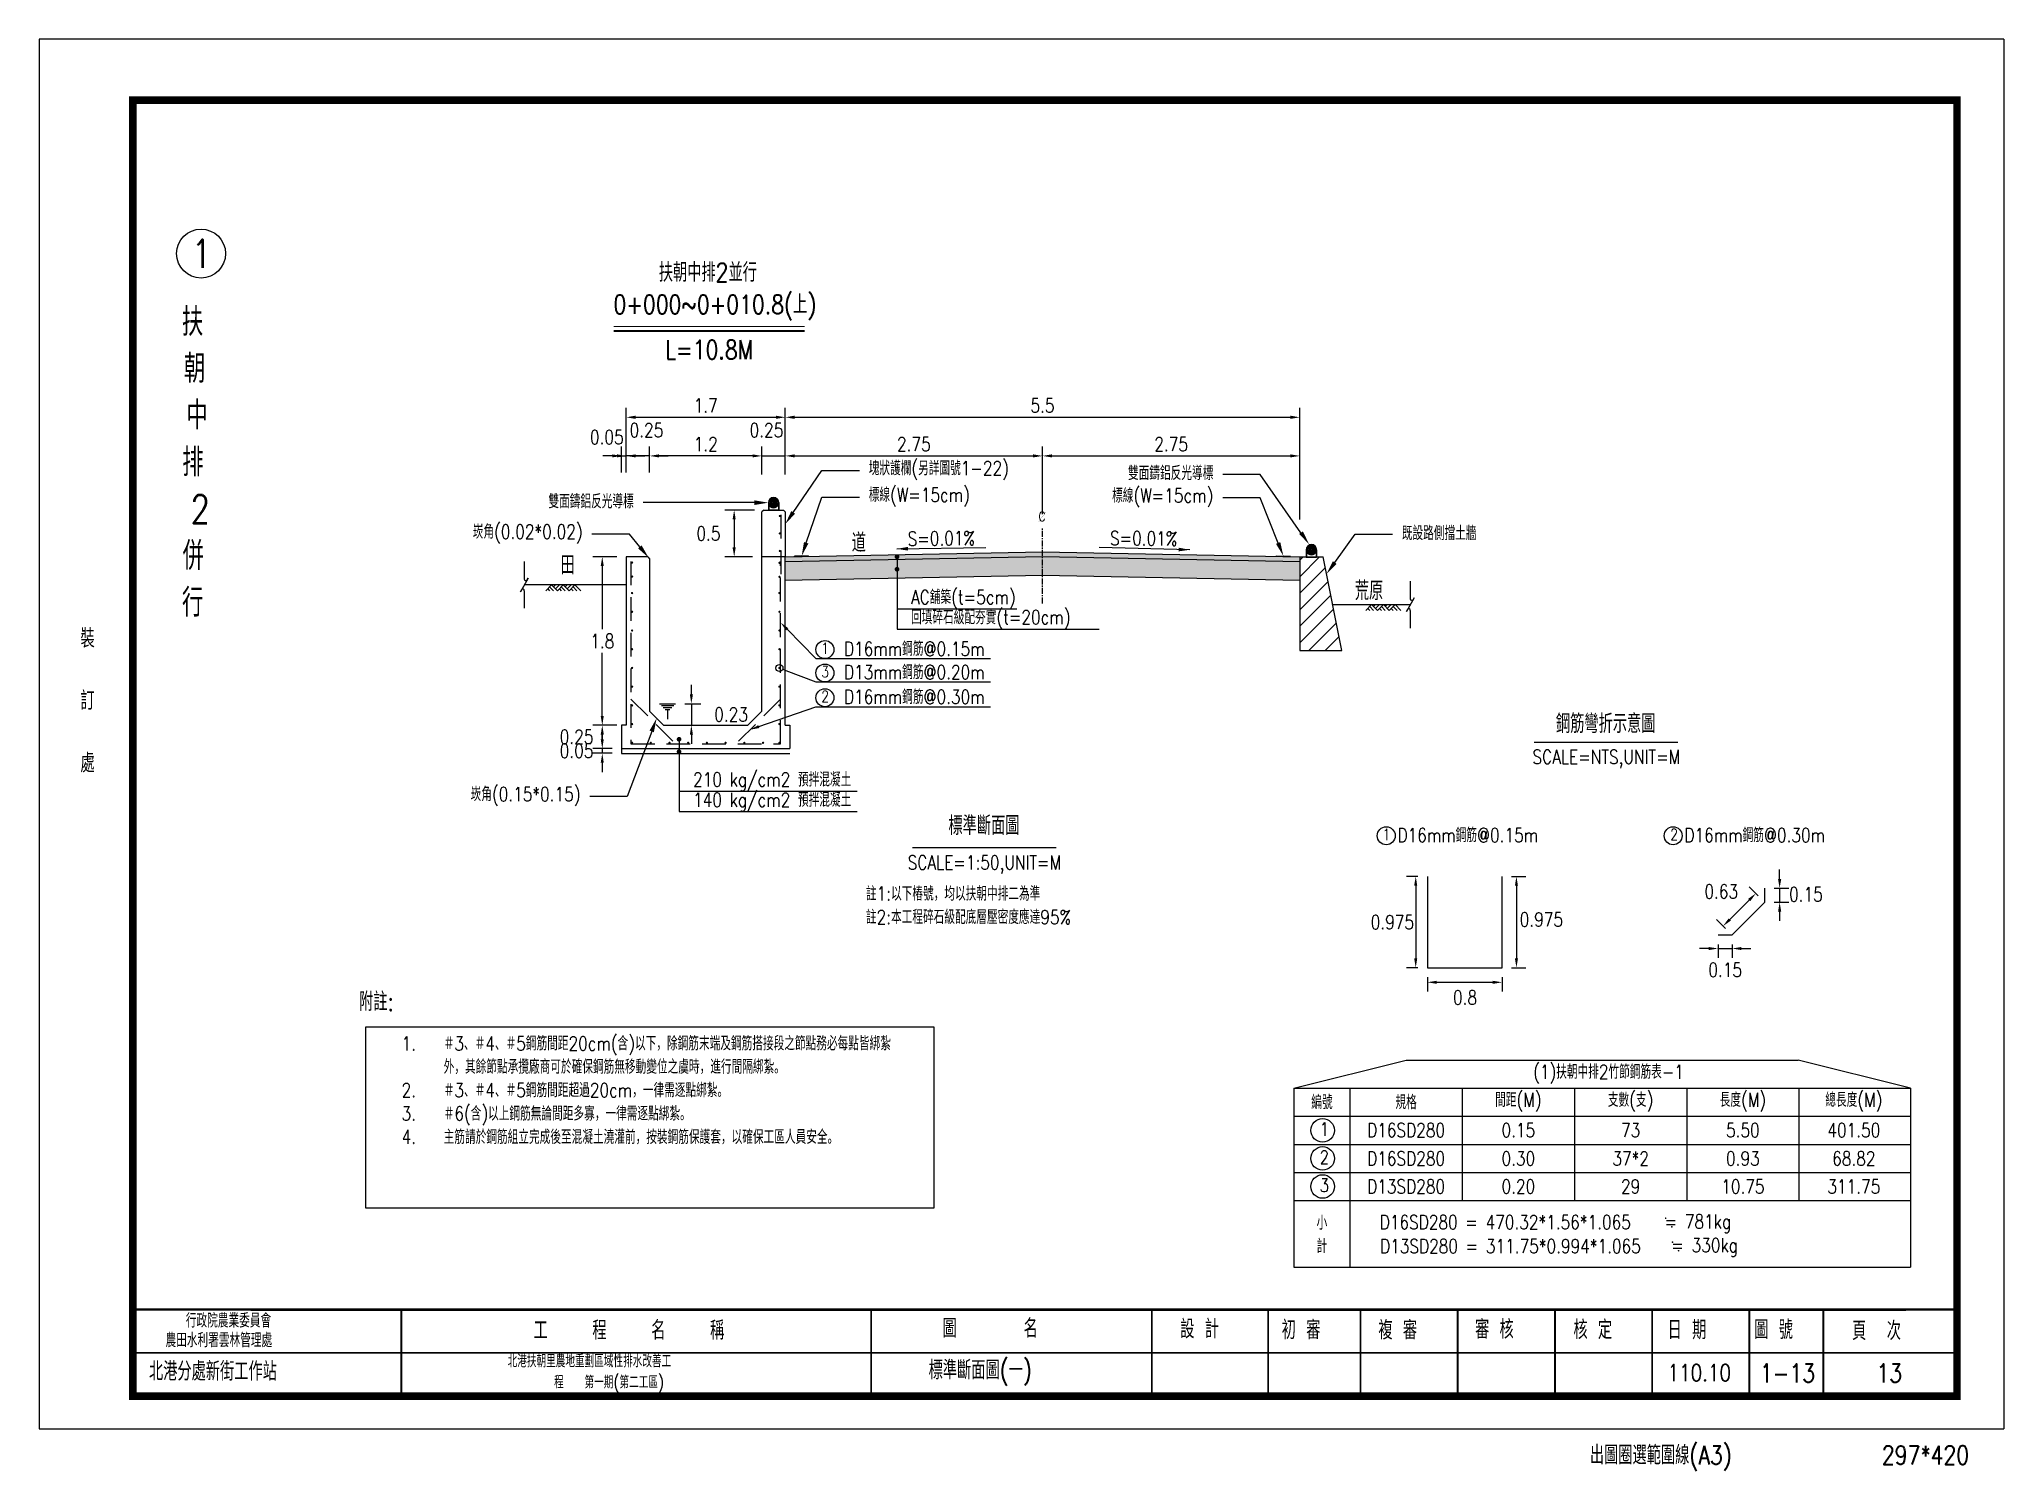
# Model space of a CAD drawing. Header units: millimetres. Extents: x -1400 to 47730, y 8839 to 61291.
# Drawn here: x -1400 to 19600, y 10391 to 25688 of the extents above; entities that cross this region are included whole.
import ezdxf
from ezdxf import colors
from ezdxf.entities.mleader import LeaderData, LeaderLine
from ezdxf.enums import TextEntityAlignment as Align
from ezdxf.math import Vec2, Vec3

# ---------------------------------------------------------------- set-up
doc = ezdxf.new("R2010")
doc.units = ezdxf.units.MM
doc.header["$LTSCALE"] = 20
for name, pattern in [('CENTER', [50.8, 31.75, -6.35, 6.35, -6.35]), ('DASHED', [19.05, 12.7, -6.35]), ('HIDDEN2', [4.7625, 3.175, -1.5875])]:
    doc.linetypes.add(name, pattern=pattern)
for name, color, linetype in [('CL', 10, 'CENTER'), ('CON', 7, 'Continuous'), ('CON-EX', 7, 'Continuous'), ('DIM', 7, 'Continuous'), ('DIMST', 4, 'Continuous'), ('FRAME', 5, 'Continuous'), ('GL', 253, 'Continuous'), ('HATCH', 253, 'Continuous'), ('MLEADER', 2, 'Continuous'), ('RA', 5, 'Continuous'), ('ST', 1, 'DASHED'), ('TABLE', 2, 'Continuous'), ('TEXT', 4, 'Continuous'), ('TITLE', 6, 'Continuous')]:
    doc.layers.add(name, color=color, linetype=linetype)
doc.styles.add('K', font='kaiu.ttf')
doc.styles.add('YLIA', font='romans.shx', dxfattribs={"width": 0.8, "bigfont": 'lsp.shx'})
doc.dimstyles.new('DIM50m', dxfattribs={"dimscale": 50, "dimtxt": 3, "dimasz": 2, "dimexe": 2, "dimexo": 2, "dimgap": 1, "dimtad": 1, "dimtih": 1, "dimtoh": 1, "dimdec": 4, "dimlfac": 0.001, "dimdsep": 46, "dimtxsty": 'YLIA', "dimcen": 2, "dimdle": 2, "dimadec": 0, "dimazin": 0, "dimtfac": 1, "dimtdec": 4, "dimtmove": 2, "dimatfit": 3, "dimfxl": 0, "dimtolj": 1, "dimarcsym": 0})
doc.dimstyles.new('DM100', dxfattribs={"dimtxt": 25, "dimasz": 15, "dimexe": 15, "dimexo": 15, "dimgap": 15, "dimtad": 1, "dimlfac": 0.01, "dimzin": 0, "dimdsep": 46, "dimtxsty": 'K', "dimcen": 0, "dimaunit": 1, "dimadec": 0, "dimazin": 0, "dimtfac": 1, "dimtix": 1, "dimtofl": 0, "dimtmove": 2, "dimatfit": 3, "dimfxl": 0, "dimtolj": 1, "dimtzin": 0, "dimarcsym": 0})

msp = doc.modelspace()

# ---------------------------------------------------------------- texts
at = {"char_height": 300, "style": 'YLIA'}
for s, insert, width, attachment_point in [('{\\Fromans|c136;1}', (334.4092, 23397.54321), 454.7571942, 5), ('\\pi-19.69517;扶\\P\\pi2.68052;朝\\P\\pi29.19986;中\\P\\pi-15.05429;排\\P\\pi73.61975;2\\P\\pi-12.23661;併\\P\\pi-18.20346;行', (144.19451, 22818.85121), 276.189767, 1)]:
    msp.add_mtext(s, dxfattribs=dict(at, insert=insert, width=width, attachment_point=attachment_point))
at = {"layer": 'CL', "ltscale": 0.1, "style": 'YLIA', "width": 0.8}
msp.add_text('C', height=100, dxfattribs=at).set_placement((9284.00221, 20538.50143))
at = {"layer": 'DIMST', "ltscale": 0.5, "style": 'YLIA', "width": 0.8}
for s, p in [('1', (6959.97635, 19120.22006)), ('3', (6959.97635, 18870.22006)), ('2', (6959.97635, 18606.08175))]:
    msp.add_text(s, height=120, dxfattribs=at).set_placement(p)
at = {"layer": 'FRAME', "style": 'YLIA', "width": 0.8}
for s, height, p in [('行政院農業委員會', 150, (166.99706, 11920.79948)), ('圖      名', 200, (8255.68842, 11811.79996)), ('設 計', 200, (10796.86994, 11805.6011)), ('初 審', 200, (11881.7773, 11796.18691)), ('複 審', 200, (12915.68472, 11793.40581)), ('審 核', 200, (13948.9538, 11802.77115)), ('核 定', 200, (15000.93755, 11797.57968)), ('日 期', 200, (16007.26259, 11796.02809)), ('圖 號', 200, (16932.89198, 11797.38729)), ('頁  次', 200, (17979.17933, 11786.62075)), ('農田水利署雲林管理處', 150, (-50.18025, 11711.28725)), ('北港分處新街工作站', 200, (-227.20726, 11353.94424)), ('110.10', 180, (16006.7079, 11349.53885)), ('1-13', 200, (16994.07195, 11334.886)), ('13', 200, (18238.53563, 11334.886)), ('出圖圈選範圍線(A3)', 200, (15176.24128, 10458.09337)), ('297*420', 200, (18297.64109, 10458.09337))]:
    msp.add_text(s, height=height, dxfattribs=at).set_placement(p)
msp.add_text('工    程    名    稱', height=200, dxfattribs=at).set_placement((4903.35684, 11792.2112), align=Align.CENTER)
at = {"layer": 'FRAME', "ltscale": 0.5, "insert": (-883.32094, 18620.62922), "char_height": 200, "width": 750, "attachment_point": 5, "style": 'YLIA'}
msp.add_mtext('{\\C251;裝\\P\\P訂\\P\\P處}', dxfattribs=at)
at = {"layer": 'FRAME', "attachment_point": 1, "style": 'YLIA'}
for s, insert, char_height, width in [('\\pi67.87415;北港扶朝里農地重劃區域性排水改善工\\P\\pi564.19929;程   第一期(第二工區)', (3538.95959, 11631.02747), 135.375, 2713.4079746), ('標準斷面圖(一)', (8107.15685, 11567.53368), 200, 4495.5)]:
    msp.add_mtext(s, dxfattribs=dict(at, insert=insert, char_height=char_height, width=width))
at = {"layer": 'GL', "style": 'YLIA', "width": 0.8}
msp.add_text('道', height=200, dxfattribs=at).set_placement((7285.38184, 20208.96547))
at = {"layer": 'TABLE', "ltscale": 0.5, "style": 'YLIA'}
for s, insert, char_height, width, attachment_point in [('(1)扶朝中排2竹節鋼筋表-1', (15375.71329, 14629.19997), 150, 4200, 5), ('編號', (12311.84462, 14329.19997), 150, 600, 5), ('規格', (13211.84462, 14329.19997), 150, 1200, 5), ('間距(M)', (14411.84462, 14329.19997), 150, 1200, 5), ('支數(支)', (15611.84462, 14329.19997), 150, 1200, 5), ('長度(M)', (16811.84462, 14329.19997), 150, 1200, 5), ('總長度(M)', (17998.2759, 14329.19997), 150, 1200, 5), ('1', (12288.28503, 14113.85679), 144, 232.2643769, 1), ('D16SD280', (13211.84462, 14029.19997), 150, 1200, 5), ('0.15', (14411.84462, 14029.19997), 150, 1200, 5), ('73', (15611.84462, 14029.19997), 150, 1200, 5), ('5.50', (16811.84462, 14029.19997), 150, 1200, 5), ('401.50', (17998.2759, 14029.19997), 150, 1200, 5), ('2', (12288.28503, 13813.85679), 144, 232.2643769, 1), ('D16SD280', (13211.84462, 13729.19997), 150, 1200, 5), ('0.30', (14411.84462, 13729.19997), 150, 1200, 5), ('37*2', (15611.84462, 13729.19997), 150, 1200, 5), ('0.93', (16811.84462, 13729.19997), 150, 1200, 5), ('68.82', (17998.2759, 13729.19997), 150, 1200, 5), ('3', (12288.28503, 13513.85679), 144, 232.2643769, 1), ('D13SD280', (13211.84462, 13429.19997), 150, 1200, 5), ('0.20', (14411.84462, 13429.19997), 150, 1200, 5), ('29', (15611.84462, 13429.19997), 150, 1200, 5), ('10.75', (16811.84462, 13429.19997), 150, 1200, 5), ('311.75', (17998.2759, 13429.19997), 150, 1200, 5), ('小\\P計', (12311.84462, 12916.2195), 150, 600, 5), ('D16SD280 = 470.32*1.56*1.065', (14272.31782, 13046.02918), 150, 17562.75007, 5), ('D13SD280 = 311.75*0.994*1.065', (14327.09752, 12791.11092), 150, 17562.75007, 5)]:
    msp.add_mtext(s, dxfattribs=dict(at, insert=insert, char_height=char_height, width=width, attachment_point=attachment_point))
at = {"layer": 'TABLE', "char_height": 150, "attachment_point": 1, "style": 'YLIA'}
for s, insert, width in [('= 781kg', (15975.78559, 13130.887), 1464.6777051), ('= 330kg', (16047.96712, 12875.96873), 989.378453)]:
    msp.add_mtext(s, dxfattribs=dict(at, insert=insert, width=width))
at = {"layer": 'TEXT', "ltscale": 0.5, "style": 'YLIA', "width": 0.8}
for s, height, p in [('1', 120, (12960.71735, 17131.02484)), (' D16mm鋼筋@0.15m', 150, (13037.74367, 17109.19197)), ('2', 120, (16035.60935, 17131.02484)), (' D16mm鋼筋@0.30m', 150, (16104.73145, 17109.19197)), ('附註:', 200, (2018.65761, 15305.07743))]:
    msp.add_text(s, height=height, dxfattribs=at).set_placement(p)
at = {"layer": 'TEXT', "ltscale": 0.5, "char_height": 150, "width": 3750, "style": 'YLIA'}
for insert, attachment_point, rotation in [((8602.49668, 20433.88039), 3, 0.646380994), ((10047.54623, 20433.88039), 1, 359.353619006)]:
    msp.add_mtext('S=0.01%', dxfattribs=dict(at, insert=insert, attachment_point=attachment_point, rotation=rotation))
at = {"layer": 'TEXT', "char_height": 150, "style": 'YLIA'}
for s, insert, width, attachment_point in [('註1:以下樁號，均以扶朝中排二為準\\P註2:本工程碎石級配底層壓密度應達95%', (7437.26581, 16432.90387), 3351.6573843, 4), ('\\pi-450,l450,t450;1.^I＃3、＃4、＃5鋼筋間距20cm(含)以下，除鋼筋末端及鋼筋搭接段之節點務必每點皆綁紮外，其餘節點承攬廠商可於確保鋼筋無移動變位之虞時，進行間隔綁紮。\\P2.^I＃3、＃4、＃5鋼筋間距超過20cm，一律需逐點綁紮。\\P3.^I＃6(含)以上鋼筋無論間距多寡，一律需逐點綁紮。\\P4.^I主筋請於鋼筋組立完成後至混凝土澆灌前，按裝鋼筋保護套，以確保工區人員安全。', (2473.32492, 15032.99603), 5263.6048091, 1)]:
    msp.add_mtext(s, dxfattribs=dict(at, insert=insert, width=width, attachment_point=attachment_point))
at = {"layer": 'TITLE', "style": 'YLIA', "width": 0.8}
for s, height, p in [('扶朝中排2並行', 200, (5747.431, 23097.65725)), ('0+000~0+010.8(上)', 200, (5822.12256, 22754.88141)), ('L=10.8M', 200, (5761.08873, 22271.40459)), ('鋼筋彎折示意圖', 200, (15345.97881, 18275.1938)), ('SCALE=NTS,UNIT=M', 150, (15352.24492, 17946.03877)), ('標準斷面圖', 200, (8699.18649, 17186.37629)), ('SCALE=1:50,UNIT=M', 150, (8703.57412, 16815.55515))]:
    msp.add_text(s, height=height, dxfattribs=at).set_placement(p, align=Align.CENTER)

# ---------------------------------------------------------------- blocks, each defined once
blk = doc.blocks.new('A$C378B6A3C')
at = {"lineweight": -3}
for p, q in [((-923.8, 9940.5), (-889.5, 9940.5)), ((-919.8, 9936.5), (-893.5, 9936.5)), ((-915.8, 9932.5), (-897.5, 9932.5)), ((-911.8, 9928.5), (-901.5, 9928.5)), ((-906.6, 9928.5), (-906.6, 9907.6))]:
    blk.add_line(p, q, dxfattribs=at)
blk = doc.blocks.new('*D18')
at = {"layer": 'Defpoints', "color": 0, "ltscale": 0.5, "transparency": 16777216}
for p in [(13439, 16742), (13315, 15767), (13439, 15767)]:
    blk.add_point(p, dxfattribs=at)
at = {"layer": 'DIM', "color": 0, "lineweight": -2, "ltscale": 0.5, "transparency": 16777216}
for p, q in [((13339, 16742), (13215, 16742)), ((13315, 16642), (13315, 15867)), ((13339, 15767), (13215, 15767))]:
    blk.add_line(p, q, dxfattribs=at)
at = {"layer": 'DIM', "color": 0, "ltscale": 0.5, "transparency": 16777216}
for points in [[(13298, 16642), (13331, 16642), (13315, 16742)], [(13298, 15867), (13331, 15867), (13315, 15767)]]:
    blk.add_solid(points, dxfattribs=at)
at = {"layer": 'DIM', "color": 0, "ltscale": 0.5, "transparency": 16777216, "insert": (13065, 16254), "char_height": 150, "attachment_point": 5, "style": 'YLIA'}
blk.add_mtext('\\A1;0.975', dxfattribs=at)
blk = doc.blocks.new('*D19')
at = {"layer": 'Defpoints', "color": 0, "ltscale": 0.5, "transparency": 16777216}
for p in [(14239, 16742), (14239, 15767), (14391, 15767)]:
    blk.add_point(p, dxfattribs=at)
at = {"layer": 'DIM', "color": 0, "lineweight": -2, "ltscale": 0.5, "transparency": 16777216}
for p, q in [((14339, 16742), (14491, 16742)), ((14391, 16642), (14391, 15867)), ((14339, 15767), (14491, 15767))]:
    blk.add_line(p, q, dxfattribs=at)
at = {"layer": 'DIM', "color": 0, "ltscale": 0.5, "transparency": 16777216}
for points in [[(14375, 16642), (14408, 16642), (14391, 16742)], [(14375, 15867), (14408, 15867), (14391, 15767)]]:
    blk.add_solid(points, dxfattribs=at)
at = {"layer": 'DIM', "color": 0, "ltscale": 0.5, "transparency": 16777216, "insert": (14658, 16281), "char_height": 150, "attachment_point": 5, "style": 'YLIA'}
blk.add_mtext('\\A1;0.975', dxfattribs=at)
blk = doc.blocks.new('*D20')
at = {"layer": 'Defpoints', "color": 0, "ltscale": 0.5, "transparency": 16777216}
for p in [(13439, 15767), (14239, 15767), (14239, 15611)]:
    blk.add_point(p, dxfattribs=at)
at = {"layer": 'DIM', "color": 0, "lineweight": -2, "ltscale": 0.5, "transparency": 16777216}
for p, q in [((13439, 15667), (13439, 15511)), ((13539, 15611), (14139, 15611)), ((14239, 15667), (14239, 15511))]:
    blk.add_line(p, q, dxfattribs=at)
at = {"layer": 'DIM', "color": 0, "ltscale": 0.5, "transparency": 16777216}
for points in [[(13539, 15627), (13539, 15594), (13439, 15611)], [(14139, 15627), (14139, 15594), (14239, 15611)]]:
    blk.add_solid(points, dxfattribs=at)
at = {"layer": 'DIM', "color": 0, "ltscale": 0.5, "transparency": 16777216, "insert": (13842, 15448), "char_height": 150, "attachment_point": 5, "style": 'YLIA'}
blk.add_mtext('\\A1;0.8', dxfattribs=at)
blk = doc.blocks.new('*D21')
at = {"layer": 'Defpoints', "color": 0, "ltscale": 0.1, "transparency": 16777216}
for p in [(17046, 16616), (17046, 16466), (17205, 16466)]:
    blk.add_point(p, dxfattribs=at)
at = {"layer": 'DIM', "color": 0, "lineweight": -2, "ltscale": 0.1, "transparency": 16777216}
for p, q in [((17205, 16716), (17205, 16816)), ((17146, 16616), (17305, 16616)), ((17205, 16616), (17205, 16466)), ((17146, 16466), (17305, 16466)), ((17205, 16366), (17205, 16266))]:
    blk.add_line(p, q, dxfattribs=at)
at = {"layer": 'DIM', "color": 0, "ltscale": 0.1, "transparency": 16777216}
for points in [[(17188, 16716), (17222, 16716), (17205, 16616)], [(17188, 16366), (17222, 16366), (17205, 16466)]]:
    blk.add_solid(points, dxfattribs=at)
at = {"layer": 'DIM', "color": 0, "ltscale": 0.1, "transparency": 16777216, "insert": (17486, 16551), "char_height": 150, "attachment_point": 5, "style": 'YLIA'}
blk.add_mtext('\\A1;0.15', dxfattribs=at)
blk = doc.blocks.new('*D22')
at = {"layer": 'Defpoints', "color": 0, "ltscale": 0.1, "transparency": 16777216}
for p in [(17046, 16466), (16601, 16212), (16697, 16116)]:
    blk.add_point(p, dxfattribs=at)
at = {"layer": 'DIM', "color": 0, "lineweight": -2, "ltscale": 0.1, "transparency": 16777216}
for p, q in [((16975, 16536), (16880, 16632)), ((16880, 16490), (16672, 16283)), ((16626, 16187), (16531, 16283))]:
    blk.add_line(p, q, dxfattribs=at)
at = {"layer": 'DIM', "color": 0, "ltscale": 0.1, "transparency": 16777216}
for points in [[(16868, 16502), (16892, 16479), (16951, 16561)], [(16660, 16294), (16684, 16271), (16601, 16212)]]:
    blk.add_solid(points, dxfattribs=at)
at = {"layer": 'DIM', "color": 0, "ltscale": 0.1, "transparency": 16777216, "insert": (16581, 16581), "char_height": 150, "attachment_point": 5, "style": 'YLIA'}
blk.add_mtext('\\A1;0.63', dxfattribs=at)
blk = doc.blocks.new('*D23')
at = {"layer": 'Defpoints', "color": 0, "ltscale": 0.1, "transparency": 16777216}
for p in [(16547, 16116), (16697, 16116), (16697, 15972)]:
    blk.add_point(p, dxfattribs=at)
at = {"layer": 'DIM', "color": 0, "lineweight": -2, "ltscale": 0.1, "transparency": 16777216}
for p, q in [((16447, 15972), (16347, 15972)), ((16547, 16016), (16547, 15872)), ((16547, 15972), (16697, 15972)), ((16697, 16016), (16697, 15872)), ((16797, 15972), (16897, 15972))]:
    blk.add_line(p, q, dxfattribs=at)
at = {"layer": 'DIM', "color": 0, "ltscale": 0.1, "transparency": 16777216}
for points in [[(16447, 15988), (16447, 15955), (16547, 15972)], [(16797, 15988), (16797, 15955), (16697, 15972)]]:
    blk.add_solid(points, dxfattribs=at)
at = {"layer": 'DIM', "color": 0, "ltscale": 0.1, "transparency": 16777216, "insert": (16623, 15743), "char_height": 150, "attachment_point": 5, "style": 'YLIA'}
blk.add_mtext('\\A1;0.15', dxfattribs=at)
blk = doc.blocks.new('_Dot')
at = {"color": 0, "linetype": 'ByBlock', "lineweight": -2}
blk.add_line((-0.5, 0), (-1, 0), dxfattribs=at)
at = {"color": 0, "linetype": 'ByBlock', "const_width": 0.5}
blk.add_lwpolyline([(-0.25, 0, 1), (0.25, 0, 1)], format="xyb", close=True, dxfattribs=at)
blk = doc.blocks.new('*D24')
at = {"layer": 'Defpoints', "color": 0, "transparency": 16777216}
for p in [(6575, 21236), (6325, 20938), (6575, 20938)]:
    blk.add_point(p, dxfattribs=at)
at = {"layer": 'DIM', "color": 0, "lineweight": -2, "transparency": 16777216}
for p, q in [((6225, 21236), (6125, 21236)), ((6325, 21038), (6325, 21336)), ((6325, 21236), (6575, 21236)), ((6575, 21038), (6575, 21336)), ((6675, 21236), (6775, 21236))]:
    blk.add_line(p, q, dxfattribs=at)
at = {"layer": 'DIM', "color": 0, "transparency": 16777216}
for points in [[(6225, 21253), (6225, 21220), (6325, 21236)], [(6675, 21253), (6675, 21220), (6575, 21236)]]:
    blk.add_solid(points, dxfattribs=at)
at = {"layer": 'DIM', "color": 0, "transparency": 16777216, "insert": (6374, 21511), "char_height": 150, "attachment_point": 5, "style": 'YLIA'}
blk.add_mtext('\\A1;0.25', dxfattribs=at)
blk = doc.blocks.new('*D25')
at = {"layer": 'Defpoints', "color": 0, "transparency": 16777216}
for p in [(5125, 21236), (5125, 20958), (6325, 20938)]:
    blk.add_point(p, dxfattribs=at)
at = {"layer": 'DIM', "color": 0, "lineweight": -2, "transparency": 16777216}
for p, q in [((5125, 21058), (5125, 21336)), ((6225, 21236), (5225, 21236)), ((6325, 21038), (6325, 21336))]:
    blk.add_line(p, q, dxfattribs=at)
at = {"layer": 'DIM', "color": 0, "transparency": 16777216}
for points in [[(5225, 21253), (5225, 21220), (5125, 21236)], [(6225, 21253), (6225, 21220), (6325, 21236)]]:
    blk.add_solid(points, dxfattribs=at)
at = {"layer": 'DIM', "color": 0, "transparency": 16777216, "insert": (5725, 21361), "char_height": 150, "attachment_point": 5, "style": 'YLIA'}
blk.add_mtext('\\A1;1.2', dxfattribs=at)
blk = doc.blocks.new('*D26')
at = {"layer": 'Defpoints', "color": 0, "transparency": 16777216}
for p in [(4875, 21236), (4875, 20958), (5125, 20958)]:
    blk.add_point(p, dxfattribs=at)
at = {"layer": 'DIM', "color": 0, "lineweight": -2, "transparency": 16777216}
for p, q in [((4775, 21236), (4675, 21236)), ((4875, 21058), (4875, 21336)), ((5125, 21236), (4875, 21236)), ((5125, 21058), (5125, 21336)), ((5225, 21236), (5325, 21236))]:
    blk.add_line(p, q, dxfattribs=at)
at = {"layer": 'DIM', "color": 0, "transparency": 16777216}
for points in [[(4775, 21253), (4775, 21220), (4875, 21236)], [(5225, 21253), (5225, 21220), (5125, 21236)]]:
    blk.add_solid(points, dxfattribs=at)
at = {"layer": 'DIM', "color": 0, "transparency": 16777216, "insert": (5091, 21511), "char_height": 150, "attachment_point": 5, "style": 'YLIA'}
blk.add_mtext('\\A1;0.25', dxfattribs=at)
blk = doc.blocks.new('*D32')
at = {"layer": 'Defpoints', "color": 0, "transparency": 16777216}
for p in [(6345, 20658), (6029, 20158), (6325, 20158)]:
    blk.add_point(p, dxfattribs=at)
at = {"layer": 'DIM', "color": 0, "lineweight": -2, "transparency": 16777216}
for p, q in [((6245, 20658), (5929, 20658)), ((6029, 20558), (6029, 20258)), ((6225, 20158), (5929, 20158))]:
    blk.add_line(p, q, dxfattribs=at)
at = {"layer": 'DIM', "color": 0, "transparency": 16777216}
for points in [[(6012, 20558), (6045, 20558), (6029, 20658)], [(6012, 20258), (6045, 20258), (6029, 20158)]]:
    blk.add_solid(points, dxfattribs=at)
at = {"layer": 'DIM', "color": 0, "transparency": 16777216, "insert": (5754, 20408), "char_height": 150, "attachment_point": 5, "style": 'YLIA'}
blk.add_mtext('\\A1;0.5', dxfattribs=at)
blk = doc.blocks.new('*D27')
at = {"layer": 'Defpoints', "color": 0, "transparency": 16777216}
for p in [(9325, 21236), (6575, 20938), (9325, 20513)]:
    blk.add_point(p, dxfattribs=at)
at = {"layer": 'DIM', "color": 0, "lineweight": -2, "transparency": 16777216}
for p, q in [((6575, 21038), (6575, 21336)), ((6675, 21236), (9225, 21236)), ((9325, 20613), (9325, 21336))]:
    blk.add_line(p, q, dxfattribs=at)
at = {"layer": 'DIM', "color": 0, "transparency": 16777216}
for points in [[(6675, 21253), (6675, 21220), (6575, 21236)], [(9225, 21253), (9225, 21220), (9325, 21236)]]:
    blk.add_solid(points, dxfattribs=at)
at = {"layer": 'DIM', "color": 0, "transparency": 16777216, "insert": (7950, 21361), "char_height": 150, "attachment_point": 5, "style": 'YLIA'}
blk.add_mtext('\\A1;2.75', dxfattribs=at)
blk = doc.blocks.new('*D28')
at = {"layer": 'Defpoints', "color": 0, "transparency": 16777216}
for p in [(12075, 21236), (9325, 20513), (12075, 20458)]:
    blk.add_point(p, dxfattribs=at)
at = {"layer": 'DIM', "color": 0, "lineweight": -2, "transparency": 16777216}
for p, q in [((9325, 20613), (9325, 21336)), ((9425, 21236), (11975, 21236)), ((12075, 20558), (12075, 21336))]:
    blk.add_line(p, q, dxfattribs=at)
at = {"layer": 'DIM', "color": 0, "transparency": 16777216}
for points in [[(9425, 21253), (9425, 21220), (9325, 21236)], [(11975, 21253), (11975, 21220), (12075, 21236)]]:
    blk.add_solid(points, dxfattribs=at)
at = {"layer": 'DIM', "color": 0, "transparency": 16777216, "insert": (10700, 21361), "char_height": 150, "attachment_point": 5, "style": 'YLIA'}
blk.add_mtext('\\A1;2.75', dxfattribs=at)
blk = doc.blocks.new('*D29')
at = {"layer": 'Defpoints', "color": 0, "transparency": 16777216}
for p in [(6575, 21649), (4875, 21236), (6575, 21236)]:
    blk.add_point(p, dxfattribs=at)
at = {"layer": 'DIM', "color": 0, "lineweight": -2, "transparency": 16777216}
for p, q in [((4875, 21336), (4875, 21749)), ((4975, 21649), (6475, 21649)), ((6575, 21336), (6575, 21749))]:
    blk.add_line(p, q, dxfattribs=at)
at = {"layer": 'DIM', "color": 0, "transparency": 16777216}
for points in [[(4975, 21666), (4975, 21632), (4875, 21649)], [(6475, 21666), (6475, 21632), (6575, 21649)]]:
    blk.add_solid(points, dxfattribs=at)
at = {"layer": 'DIM', "color": 0, "transparency": 16777216, "insert": (5725, 21774), "char_height": 150, "attachment_point": 5, "style": 'YLIA'}
blk.add_mtext('\\A1;1.7', dxfattribs=at)
blk = doc.blocks.new('*D30')
at = {"layer": 'Defpoints', "color": 0, "transparency": 16777216}
for p in [(12075, 21649), (6575, 21236), (12075, 21236)]:
    blk.add_point(p, dxfattribs=at)
at = {"layer": 'DIM', "color": 0, "lineweight": -2, "transparency": 16777216}
for p, q in [((6575, 21336), (6575, 21749)), ((6675, 21649), (11975, 21649)), ((12075, 21336), (12075, 21749))]:
    blk.add_line(p, q, dxfattribs=at)
at = {"layer": 'DIM', "color": 0, "transparency": 16777216}
for points in [[(6675, 21666), (6675, 21632), (6575, 21649)], [(11975, 21666), (11975, 21632), (12075, 21649)]]:
    blk.add_solid(points, dxfattribs=at)
at = {"layer": 'DIM', "color": 0, "transparency": 16777216, "insert": (9325, 21774), "char_height": 150, "attachment_point": 5, "style": 'YLIA'}
blk.add_mtext('\\A1;5.5', dxfattribs=at)
blk = doc.blocks.new('*D31')
at = {"layer": 'Defpoints', "color": 0, "transparency": 16777216}
for p in [(4875, 21236), (4825, 20958), (4875, 20958)]:
    blk.add_point(p, dxfattribs=at)
at = {"layer": 'DIM', "color": 0, "lineweight": -2, "transparency": 16777216}
for p, q in [((4725, 21236), (4625, 21236)), ((4825, 21058), (4825, 21336)), ((4825, 21236), (4875, 21236)), ((4875, 21058), (4875, 21336)), ((4975, 21236), (5075, 21236))]:
    blk.add_line(p, q, dxfattribs=at)
at = {"layer": 'DIM', "color": 0, "transparency": 16777216}
for points in [[(4725, 21253), (4725, 21220), (4825, 21236)], [(4975, 21253), (4975, 21220), (4875, 21236)]]:
    blk.add_solid(points, dxfattribs=at)
at = {"layer": 'DIM', "color": 0, "transparency": 16777216, "insert": (4667, 21436), "char_height": 150, "attachment_point": 5, "style": 'YLIA'}
blk.add_mtext('\\A1;0.05', dxfattribs=at)
blk = doc.blocks.new('*D33')
at = {"layer": 'Defpoints', "color": 0, "transparency": 16777216}
for p in [(4875, 20158), (4619, 18358), (4875, 18358)]:
    blk.add_point(p, dxfattribs=at)
at = {"layer": 'DIM', "color": 0, "lineweight": -2, "transparency": 16777216}
for p, q in [((4775, 20158), (4519, 20158)), ((4619, 20058), (4619, 19383)), ((4619, 18458), (4619, 19133)), ((4775, 18358), (4519, 18358))]:
    blk.add_line(p, q, dxfattribs=at)
at = {"layer": 'DIM', "color": 0, "transparency": 16777216}
for points in [[(4602, 20058), (4635, 20058), (4619, 20158)], [(4602, 18458), (4635, 18458), (4619, 18358)]]:
    blk.add_solid(points, dxfattribs=at)
at = {"layer": 'DIM', "color": 0, "transparency": 16777216, "insert": (4619, 19258), "char_height": 150, "attachment_point": 5, "style": 'YLIA'}
blk.add_mtext('\\A1;1.8', dxfattribs=at)
blk = doc.blocks.new('*D34')
at = {"layer": 'Defpoints', "color": 0, "transparency": 16777216}
for p in [(4875, 18358), (4619, 18108), (4825, 18108)]:
    blk.add_point(p, dxfattribs=at)
at = {"layer": 'DIM', "color": 0, "lineweight": -2, "transparency": 16777216}
for p, q in [((4775, 18358), (4519, 18358)), ((4725, 18108), (4519, 18108)), ((4619, 18258), (4619, 18208))]:
    blk.add_line(p, q, dxfattribs=at)
at = {"layer": 'DIM', "color": 0, "transparency": 16777216}
for points in [[(4602, 18258), (4635, 18258), (4619, 18358)], [(4602, 18208), (4635, 18208), (4619, 18108)]]:
    blk.add_solid(points, dxfattribs=at)
at = {"layer": 'DIM', "color": 0, "transparency": 16777216, "insert": (4344, 18233), "char_height": 150, "attachment_point": 5, "style": 'YLIA'}
blk.add_mtext('\\A1;0.25', dxfattribs=at)
blk = doc.blocks.new('*D35')
at = {"layer": 'Defpoints', "color": 0, "transparency": 16777216}
for p in [(4825, 18108), (4619, 18058), (4825, 18058)]:
    blk.add_point(p, dxfattribs=at)
at = {"layer": 'DIM', "color": 0, "lineweight": -2, "transparency": 16777216}
for p, q in [((4619, 18208), (4619, 18308)), ((4725, 18108), (4519, 18108)), ((4619, 18108), (4619, 18058)), ((4725, 18058), (4519, 18058)), ((4619, 17958), (4619, 17858))]:
    blk.add_line(p, q, dxfattribs=at)
at = {"layer": 'DIM', "color": 0, "transparency": 16777216}
for points in [[(4602, 18208), (4635, 18208), (4619, 18108)], [(4602, 17958), (4635, 17958), (4619, 18058)]]:
    blk.add_solid(points, dxfattribs=at)
at = {"layer": 'DIM', "color": 0, "transparency": 16777216, "insert": (4344, 18083), "char_height": 150, "attachment_point": 5, "style": 'YLIA'}
blk.add_mtext('\\A1;0.05', dxfattribs=at)
blk = doc.blocks.new('_DotBlank')
at = {"color": 0, "linetype": 'ByBlock', "lineweight": -2}
blk.add_line((-0.5, 0), (-1, 0), dxfattribs=at)
blk.add_circle((0, 0), 0.5, dxfattribs=at)
blk = doc.blocks.new('LeftGL')
for p, q in [((-16.67, 5), (-16.67, 1.25)), ((0, 0), (-16.67, 0)), ((-16.67, -1.25), (-16.67, -5)), ((-10.83, -0.01), (-12.08, -1.26)), ((-11.67, -0.84), (-11.25, -1.26)), ((-11.25, -0.43), (-10.42, -1.26)), ((-10.83, -0.01), (-9.58, -1.26)), ((-10, -0.01), (-10.42, -0.43)), ((-9.17, -0.01), (-10, -0.84)), ((-8.33, -0.01), (-9.58, -1.26)), ((-9.17, -0.84), (-8.75, -1.26)), ((-8.75, -0.43), (-7.92, -1.26)), ((-8.33, -0.01), (-7.08, -1.26)), ((-7.5, -0.01), (-7.92, -0.43)), ((-6.67, -0.01), (-7.5, -0.84)), ((-5.83, -0.01), (-7.08, -1.26)), ((-6.67, -0.84), (-6.25, -1.26)), ((-6.25, -0.43), (-5.42, -1.26)), ((-5.83, -0.01), (-4.58, -1.26))]:
    blk.add_line(p, q)
blk.add_lwpolyline([(-16.07, 1.05), (-15.83, 1.46), (-17.5, -1.46), (-17.27, -1.05)])
for centre, start, end in [((-16.33, 1.25), 180.0913, 322.8322), ((-17, -1.25), 0, 143.0275)]:
    blk.add_arc(centre, 0.333, start, end)
at = {"style": 'YLIA', "width": 0.8}
blk.add_attdef('ENV', text='', height=4, dxfattribs=at).set_placement((-7.41, 4.24), align=Align.MIDDLE_CENTER)
blk = doc.blocks.new('RightGL')
for p, q in [((16.59, 5), (16.59, 1.25)), ((0, 0), (16.67, 0)), ((8.33, -0.01), (7.08, -1.26)), ((7.5, -0.84), (7.92, -1.26)), ((7.92, -0.43), (8.75, -1.26)), ((8.33, -0.01), (9.58, -1.26)), ((9.17, -0.01), (8.75, -0.43)), ((10, -0.01), (9.17, -0.84)), ((10.83, -0.01), (9.58, -1.26)), ((10, -0.84), (10.42, -1.26)), ((10.42, -0.43), (11.25, -1.26)), ((10.83, -0.01), (12.08, -1.26)), ((11.67, -0.01), (11.25, -0.43)), ((12.5, -0.01), (11.67, -0.84)), ((13.33, -0.01), (12.08, -1.26)), ((12.5, -0.84), (12.92, -1.26)), ((12.92, -0.43), (13.75, -1.26)), ((13.33, -0.01), (14.58, -1.26)), ((16.59, -1.25), (16.59, -5))]:
    blk.add_line(p, q)
blk.add_lwpolyline([(17.19, 1.05), (17.42, 1.46), (15.76, -1.46), (15.99, -1.05)])
for centre, start, end in [((16.92, 1.25), 180.0913, 322.8322), ((16.26, -1.25), 0, 143.0275)]:
    blk.add_arc(centre, 0.333, start, end)
at = {"style": 'YLIA', "width": 0.8}
blk.add_attdef('ENV', text='', height=4, dxfattribs=at).set_placement((7.78, 2.97), align=Align.MIDDLE_CENTER)
blk = doc.blocks.new('*D36')
at = {"layer": 'Defpoints', "color": 0, "transparency": 16777216}
for p in [(5403, 18588), (5403, 18358), (5571, 18358)]:
    blk.add_point(p, dxfattribs=at)
at = {"layer": 'DIM', "color": 0, "lineweight": -2, "transparency": 16777216}
for p, q in [((5571, 18688), (5571, 18788)), ((5503, 18588), (5671, 18588)), ((5571, 18588), (5571, 18358)), ((5503, 18358), (5671, 18358)), ((5571, 18258), (5571, 18158))]:
    blk.add_line(p, q, dxfattribs=at)
at = {"layer": 'DIM', "color": 0, "transparency": 16777216}
for points in [[(5555, 18688), (5588, 18688), (5571, 18588)], [(5555, 18258), (5588, 18258), (5571, 18358)]]:
    blk.add_solid(points, dxfattribs=at)
at = {"layer": 'DIM', "color": 0, "transparency": 16777216, "insert": (5996, 18473), "char_height": 150, "attachment_point": 5, "style": 'YLIA'}
blk.add_mtext('\\A1;0.23', dxfattribs=at)
blk = doc.blocks.new('反光導標')
at = {"lineweight": -3, "ltscale": 0.5}
for p, q in [((-55, 79), (-55, 0)), ((-55, 0), (55, 0)), ((-52, 62), (-52, 2)), ((-52, 2), (52, 2)), ((-36, 0), (-36, 2)), ((-30, 0), (-30, 6)), ((-24, 0), (-24, 2)), ((24, 0), (24, 2)), ((30, 0), (30, 6)), ((36, 0), (36, 2)), ((52, 62), (52, 2)), ((55, 79), (55, 0))]:
    blk.add_line(p, q, dxfattribs=at)
at = {"ltscale": 0.1}
for p, q in [((-54, 48), (-54, 48)), ((-49, 77), (-50, 78)), ((-49, 88), (-44, 93)), ((-49, 88), (-49, 89)), ((-49, 77), (-44, 81)), ((-48, 66), (-44, 69)), ((-43, 83), (-47, 87)), ((-43, 71), (-47, 75)), ((-43, 59), (-47, 64)), ((-43, 94), (-46, 98)), ((-45, 57), (-44, 58)), ((-43, 94), (-39, 99)), ((-43, 83), (-39, 87)), ((-43, 71), (-39, 75)), ((-43, 59), (-39, 64)), ((-41, 108), (-39, 110)), ((-37, 100), (-41, 104)), ((-37, 88), (-41, 93)), ((-37, 77), (-41, 81)), ((-37, 65), (-41, 69)), ((-37, 53), (-41, 58)), ((-41, 50), (-39, 52)), ((-37, 112), (-33, 116)), ((-37, 112), (-37, 112)), ((-37, 100), (-33, 104)), ((-37, 88), (-33, 93)), ((-37, 77), (-33, 81)), ((-37, 65), (-33, 69)), ((-37, 53), (-33, 58)), ((-31, 106), (-35, 110)), ((-31, 94), (-35, 99)), ((-31, 83), (-35, 87)), ((-31, 71), (-35, 75)), ((-31, 59), (-35, 64)), ((-31, 48), (-35, 52)), ((-35, 43), (-33, 46)), ((-31, 118), (-29, 119)), ((-31, 118), (-31, 118)), ((-31, 106), (-27, 110)), ((-31, 106), (-31, 106)), ((-31, 94), (-27, 99)), ((-31, 83), (-27, 87)), ((-31, 71), (-27, 75)), ((-31, 59), (-27, 64)), ((-31, 48), (-27, 52)), ((-25, 112), (-29, 116)), ((-25, 100), (-29, 104)), ((-25, 88), (-29, 93)), ((-25, 77), (-29, 81)), ((-25, 65), (-29, 69)), ((-25, 53), (-29, 58)), ((-25, 42), (-29, 46)), ((-29, 38), (-27, 40)), ((-25, 123), (-25, 123)), ((-25, 112), (-21, 116)), ((-25, 100), (-21, 104)), ((-25, 88), (-21, 93)), ((-25, 77), (-21, 81)), ((-25, 65), (-21, 69)), ((-25, 53), (-21, 58)), ((-25, 42), (-21, 46)), ((-19, 118), (-24, 122)), ((-19, 106), (-24, 110)), ((-19, 94), (-24, 99)), ((-19, 83), (-24, 87)), ((-19, 71), (-24, 75)), ((-19, 59), (-24, 64)), ((-19, 48), (-24, 52)), ((-19, 36), (-24, 40)), ((-22, 34), (-21, 34)), ((-19, 118), (-15, 122)), ((-19, 106), (-15, 110)), ((-19, 94), (-15, 99)), ((-19, 83), (-15, 87)), ((-19, 71), (-15, 75)), ((-19, 59), (-15, 64)), ((-19, 48), (-15, 52)), ((-19, 36), (-15, 40)), ((-14, 112), (-18, 116)), ((-14, 100), (-18, 104)), ((-14, 88), (-18, 93)), ((-14, 77), (-18, 81)), ((-14, 65), (-18, 69)), ((-14, 53), (-18, 58)), ((-14, 42), (-18, 46)), ((-15, 31), (-18, 34)), ((-14, 123), (-16, 126)), ((-14, 123), (-9, 128)), ((-14, 112), (-9, 116)), ((-14, 100), (-9, 104)), ((-14, 88), (-9, 93)), ((-14, 77), (-9, 81)), ((-14, 65), (-9, 69)), ((-14, 53), (-9, 58)), ((-14, 42), (-9, 46)), ((-13, 31), (-9, 34)), ((-8, 118), (-12, 122)), ((-8, 106), (-12, 110)), ((-8, 94), (-12, 99)), ((-8, 83), (-12, 87)), ((-8, 71), (-12, 75)), ((-8, 59), (-12, 64)), ((-8, 48), (-12, 52)), ((-8, 36), (-12, 40)), ((-8, 118), (-4, 122)), ((-8, 106), (-4, 110)), ((-8, 94), (-4, 99)), ((-8, 83), (-4, 87)), ((-8, 71), (-4, 75)), ((-8, 59), (-4, 64)), ((-8, 48), (-4, 52)), ((-8, 36), (-4, 40)), ((-8, 24), (-8, 24)), ((-2, 123), (-6, 128)), ((-2, 112), (-6, 116)), ((-2, 100), (-6, 104)), ((-2, 88), (-6, 93)), ((-2, 77), (-6, 81)), ((-2, 65), (-6, 69)), ((-2, 53), (-6, 58)), ((-2, 42), (-6, 46)), ((-2, 30), (-6, 34)), ((-2, 123), (2, 128)), ((-2, 112), (2, 116)), ((-2, 100), (2, 104)), ((-2, 88), (2, 93)), ((-2, 77), (2, 81)), ((-2, 65), (2, 69)), ((-2, 53), (2, 58)), ((-2, 42), (2, 46)), ((-2, 30), (2, 34)), ((4, 118), (0, 122)), ((4, 106), (0, 110)), ((4, 94), (0, 99)), ((4, 83), (0, 87)), ((4, 71), (0, 75)), ((4, 59), (0, 64)), ((4, 48), (0, 52)), ((4, 36), (0, 40)), ((4, 118), (8, 122)), ((4, 106), (8, 110)), ((4, 94), (8, 99)), ((4, 83), (8, 87)), ((4, 71), (8, 75)), ((4, 59), (8, 64)), ((4, 48), (8, 52)), ((4, 36), (8, 40)), ((10, 123), (6, 128)), ((10, 112), (6, 116)), ((10, 100), (6, 104)), ((10, 88), (6, 93)), ((10, 77), (6, 81)), ((10, 65), (6, 69)), ((10, 53), (6, 58)), ((10, 42), (6, 46)), ((10, 30), (6, 34)), ((10, 123), (13, 127)), ((10, 112), (14, 116)), ((10, 100), (14, 104)), ((10, 88), (14, 93)), ((10, 77), (14, 81)), ((10, 65), (14, 69)), ((10, 53), (14, 58)), ((10, 42), (14, 46)), ((10, 30), (14, 34)), ((16, 118), (11, 122)), ((16, 106), (11, 110)), ((16, 94), (11, 99)), ((16, 83), (11, 87)), ((16, 71), (11, 75)), ((16, 59), (11, 64)), ((16, 48), (11, 52)), ((16, 36), (11, 40)), ((16, 118), (20, 122)), ((16, 106), (20, 110)), ((16, 94), (20, 99)), ((16, 83), (20, 87)), ((16, 71), (20, 75)), ((16, 59), (20, 64)), ((16, 48), (20, 52)), ((16, 36), (20, 40)), ((21, 112), (17, 116)), ((21, 100), (17, 104)), ((21, 88), (17, 93)), ((21, 77), (17, 81)), ((21, 65), (17, 69)), ((21, 53), (17, 58)), ((21, 42), (17, 46)), ((19, 33), (17, 34)), ((21, 123), (20, 125)), ((21, 123), (22, 124)), ((21, 112), (26, 116)), ((21, 100), (26, 104)), ((21, 88), (26, 93)), ((21, 88), (21, 88)), ((21, 77), (26, 81)), ((21, 65), (26, 69)), ((21, 53), (26, 58)), ((21, 42), (26, 46)), ((27, 118), (23, 122)), ((27, 106), (23, 110)), ((27, 94), (23, 99)), ((27, 83), (23, 87)), ((27, 71), (23, 75)), ((27, 59), (23, 64)), ((27, 48), (23, 52)), ((27, 37), (23, 40)), ((27, 118), (29, 120)), ((27, 106), (31, 110)), ((27, 94), (31, 99)), ((27, 83), (31, 87)), ((27, 71), (31, 75)), ((27, 59), (31, 64)), ((27, 48), (31, 52)), ((33, 112), (29, 116)), ((33, 100), (29, 104)), ((33, 88), (29, 93)), ((33, 77), (29, 81)), ((33, 65), (29, 69)), ((33, 53), (29, 58)), ((33, 42), (29, 46)), ((31, 40), (31, 40)), ((33, 112), (35, 114)), ((33, 100), (37, 104)), ((33, 88), (37, 93)), ((33, 77), (37, 81)), ((33, 65), (37, 69)), ((33, 53), (37, 58)), ((33, 42), (37, 46)), ((39, 106), (35, 110)), ((39, 94), (35, 99)), ((39, 83), (35, 87)), ((39, 71), (35, 75)), ((39, 59), (35, 64)), ((39, 48), (35, 52)), ((39, 106), (41, 108)), ((39, 94), (43, 99)), ((39, 83), (43, 87)), ((39, 71), (43, 75)), ((39, 59), (43, 64)), ((39, 59), (39, 59)), ((39, 48), (39, 48)), ((45, 100), (41, 104)), ((45, 88), (41, 93)), ((45, 77), (41, 81)), ((45, 65), (41, 69)), ((44, 55), (41, 58)), ((45, 100), (45, 100)), ((45, 88), (48, 92)), ((45, 77), (49, 81)), ((45, 65), (49, 69)), ((50, 83), (46, 87)), ((50, 72), (46, 75)), ((47, 63), (46, 64))]:
    blk.add_line(p, q, dxfattribs=at)
at = {"lineweight": -3, "ltscale": 0.5}
blk.add_circle((0, 79), 52, dxfattribs=at)
at = {"linetype": 'HIDDEN2', "lineweight": -3, "ltscale": 0.5}
blk.add_circle((0, 79), 50, dxfattribs=at)
at = {"lineweight": -3, "ltscale": 0.5}
for start, end in [(0, 180), (197.3414, 342.6586)]:
    blk.add_arc((0, 79), 55, start, end, dxfattribs=at)

# ---------------------------------------------------------------- dimensions: what is measured, and where the dimension line sits
at = {"layer": 'DIM'}
for base, p1, p2, picture, middle in [((6575.02145, 21649.04444), (4875.02145, 21236.45375), (6575.02145, 21236.45375), '*D29', (5725.02145, 21774.04444)), ((12075.02145, 21649.04444), (6575.02145, 21236.45375), (12075.02145, 21236.45375), '*D30', (9325.02145, 21774.04444)), ((5125.02145, 21236.45375), (6325.02145, 20937.65211), (5125.02145, 20957.65211), '*D25', (5725.02145, 21361.45375)), ((9325.02145, 21236.45375), (6575.02145, 20937.65211), (9325.02145, 20512.65211), '*D27', (7950.02145, 21361.45375)), ((12075.02145, 21236.45375), (9325.02145, 20512.65211), (12075.02145, 20457.65211), '*D28', (10700.02145, 21361.45375))]:
    dim = msp.add_linear_dim(base=base, p1=p1, p2=p2, dimstyle='DIM50m', dxfattribs=at)
    dim.commit()
    dim.dimension.update_dxf_attribs({"geometry": picture, "text_midpoint": middle})
for base, p1, p2, picture, middle in [((4875.02145, 21236.45375), (4825.02145, 20957.65211), (4875.02145, 20957.65211), '*D31', (4667.16431, 21436.45375)), ((4875.02145, 21236.45375), (5125.02145, 20957.65211), (4875.02145, 20957.65211), '*D26', (5091.07462, 21511.45375)), ((6575.02145, 21236.45375), (6325.02145, 20937.65211), (6575.02145, 20937.65211), '*D24', (6374.12365, 21511.45375))]:
    dim = msp.add_linear_dim(base=base, p1=p1, p2=p2, dimstyle='DIM50m', dxfattribs=at)
    dim.commit()
    dim.dimension.update_dxf_attribs({"geometry": picture, "text_midpoint": middle, "dimtype": 160})
for base, p1, p2, picture, middle in [((6028.69428, 20157.65211), (6345.02145, 20657.65211), (6325.02145, 20157.65211), '*D32', (5753.69428, 20407.65211)), ((4618.64948, 18357.65211), (4875.02145, 20157.65211), (4875.02145, 18357.65211), '*D33', (4618.64948, 19257.65211)), ((5571.18236, 18357.65211), (5402.73705, 18587.65211), (5402.73705, 18357.65211), '*D36', (5996.18236, 18472.65211)), ((4618.64948, 18107.65211), (4875.02145, 18357.65211), (4825.02145, 18107.65211), '*D34', (4343.64948, 18232.65211)), ((4618.64948, 18057.65211), (4825.02145, 18107.65211), (4825.02145, 18057.65211), '*D35', (4343.64948, 18082.65211))]:
    dim = msp.add_linear_dim(base=base, p1=p1, p2=p2, angle=90, dimstyle='DIM50m', dxfattribs=at)
    dim.commit()
    dim.dimension.update_dxf_attribs({"geometry": picture, "text_midpoint": middle})
at = {"layer": 'DIM', "ltscale": 0.1}
dim = msp.add_linear_dim(base=(17205.16013, 16465.71236), p1=(17046.02158, 16615.71236), p2=(17046.02158, 16465.71236), angle=90, dimstyle='DIM50m', dxfattribs=at)
dim.commit()
dim.dimension.update_dxf_attribs({"geometry": '*D21', "text_midpoint": (17486.41142, 16550.52089), "dimtype": 160})
at = {"layer": 'DIM', "ltscale": 0.5}
for base, p1, p2, picture, middle in [((13314.68814, 15766.90891), (13439.44852, 16741.90891), (13439.44852, 15766.90891), '*D18', (13064.87759, 16254.40891)), ((14391.20477, 15766.90891), (14239.44852, 16741.90891), (14239.44852, 15766.90891), '*D19', (14657.66015, 16280.56289))]:
    dim = msp.add_linear_dim(base=base, p1=p1, p2=p2, angle=90, dimstyle='DIM50m', dxfattribs=at)
    dim.commit()
    dim.dimension.update_dxf_attribs({"geometry": picture, "text_midpoint": middle, "dimtype": 160})
at = {"layer": 'DIM', "ltscale": 0.1}
dim = msp.add_aligned_dim(p1=(17046.02158, 16465.71236), p2=(16696.73226, 16116.42303), distance=-134.97106, text='0.63', dimstyle='DIM50m', dxfattribs=at)
dim.commit()
dim.dimension.update_dxf_attribs({"geometry": '*D22', "text_midpoint": (16581.4836, 16580.96101)})
dim = msp.add_linear_dim(base=(16696.73226, 15971.8047), p1=(16546.73226, 16116.42303), p2=(16696.73226, 16116.42303), dimstyle='DIM50m', dxfattribs=at)
dim.commit()
dim.dimension.update_dxf_attribs({"geometry": '*D23', "text_midpoint": (16623.45062, 15742.6356), "dimtype": 160})
at = {"layer": 'DIM', "ltscale": 0.5}
dim = msp.add_linear_dim(base=(14239.44852, 15610.62546), p1=(13439.44852, 15766.90891), p2=(14239.44852, 15766.90891), dimstyle='DIM50m', dxfattribs=at)
dim.commit()
dim.dimension.update_dxf_attribs({"geometry": '*D20', "text_midpoint": (13841.92743, 15447.99623), "dimtype": 160})

# ---------------------------------------------------------------- hatches: boundary and pattern name
at = {"layer": 'HATCH', "ltscale": 0.1}
h = msp.add_hatch(dxfattribs=at)
h.set_pattern_fill('CONC', color=256, scale=150, style=0)
h.set_pattern_definition([(0, (331909.93, -129608.41), (0, 150), [0, -150]), (0, (331911.43, -129660.91), (0, 150), [0, -150]), (0, (331915.93, -129579.91), (0, 150), [0, -150]), (338.1986, (331837.932, -129626.414), (450.000041, -149.9999866), [16.15545, -791.6193]), (216.8699, (331852.932, -129632.414), (449.9999877, 300.0000185), [7.5, -742.5]), (130.6013, (331846.932, -129636.914), (750.0000632, -899.9998527), [13.82925, -1369.10235]), (206.5651, (331797.43, -129654.914), (-149.999874, -150.000196), [3.35415, -332.05605]), (326.3099, (331794.432, -129656.414), (299.9999337, -150.0002), [5.4084, -535.4244]), (108.4349, (331798.93, -129659.414), (-149.9997605, 300.000065), [4.74345, -469.59825]), (225, (331893.43, -129669.91), (-3e-14, -150.000046), [6.3639, -205.76805]), (0, (331888.93, -129674.41), (150, 150), [9, -141]), (135, (331897.93, -129674.41), (-150.000046, 2e-14), [6.3639, -205.76805]), (251.5651, (331875.43, -129573.914), (149.9997605, 300.000065), [4.74345, -469.59825]), (0, (331873.93, -129578.41), (150, 150), [7.5, -142.5]), (143.1301, (331881.432, -129578.414), (-449.9999877, 300.0000185), [7.5, -742.5]), (213.6901, (331795.932, -129572.414), (299.9999337, 150.0002), [5.4084, -535.4244]), (341.5651, (331791.43, -129575.414), (-300.000065, 149.9997605), [9.4869, -464.8548]), (126.8699, (331800.432, -129578.414), (300.0000185, -449.9999877), [7.5, -742.5]), (0, (331839.43, -129578.41), (0, 150), [0, -150]), (0, (331798.93, -129617.41), (0, 150), [0, -150]), (0, (331840.93, -129672.91), (0, 150), [0, -150]), (0, (331881.43, -129626.41), (0, 150), [0, -150]), (0, (331837.93, -129600.91), (0, 150), [0, -150]), (0, (331804.93, -129596.41), (0, 150), [0, -150]), (0, (331818.43, -129605.41), (0, 150), [0, -150]), (0, (331812.43, -129641.41), (0, 150), [0, -150]), (0, (331776.43, -129635.41), (0, 150), [0, -150]), (0, (331777.93, -129600.91), (0, 150), [0, -150]), (0, (331773.43, -129567.91), (0, 150), [0, -150]), (0, (331819.93, -129561.91), (0, 150), [0, -150]), (0, (331852.93, -129555.91), (0, 150), [0, -150]), (0, (331905.43, -129561.91), (0, 150), [0, -150]), (0, (331869.43, -129608.41), (0, 150), [0, -150]), (0, (331854.43, -129581.41), (0, 150), [0, -150]), (0, (331866.43, -129653.41), (0, 150), [0, -150]), (0, (331821.43, -129660.91), (0, 150), [0, -150]), (0, (331866.43, -129693.91), (0, 150), [0, -150]), (0, (331816.93, -129684.91), (0, 150), [0, -150]), (0, (331768.93, -129689.41), (0, 150), [0, -150]), (0, (331786.93, -129696.91), (0, 150), [0, -150]), (0, (331788.43, -129675.91), (0, 150), [0, -150]), (0, (331888.93, -129699.91), (0, 150), [0, -150]), (0, (331906.93, -129638.41), (0, 150), [0, -150]), (0, (331899.43, -129593.41), (0, 150), [0, -150]), (0, (331830.43, -129701.41), (0, 150), [0, -150])])
h.paths.add_polyline_path([(6575.02145, 20107.64211), (9325.02145, 20162.64211), (9325.02145, 20212.65211), (6774.99646, 20161.65161), (6675.00146, 20159.65171), (6575.02145, 20157.65211)])
h.paths.add_polyline_path([(12075.02145, 20107.64211), (12075.02145, 20157.65211), (11975.04145, 20159.65171), (11875.04645, 20161.65161), (9325.02145, 20212.65211), (9325.02145, 20162.64211)])
h = msp.add_hatch(dxfattribs=at)
h.set_pattern_fill('GRAVL1', color=256, scale=150, style=0)
h.set_pattern_definition([(228.0128, (-91644.123, -113344.874), (-1199.9997348, -1350.00020124), [20.1804, -1997.8632]), (184.9697, (-91657.623, -113359.874), (1800.00015773, 149.99869605), [34.6302, -3428.38875]), (132.5104, (-91692.123, -113362.874), (1499.99860775, -1650.0013011), [24.4182, -2417.4048]), (267.2737, (-91750.623, -113400.374), (149.99940266, 3000.00004425), [31.5357, -3122.0337]), (292.8337, (-91752.123, -113431.874), (-750.0014858, 1799.99946177), [30.92325, -3061.40595]), (357.2737, (-91740.123, -113460.374), (-3000.00004425, 149.99940266), [31.5357, -3122.0337]), (37.6942, (-91708.623, -113461.874), (-1950.00110184, -1499.99856077), [41.70435, -4128.72735]), (72.2553, (-91675.623, -113436.374), (1050.0016144, 3299.99943469), [39.3732, -3897.94815]), (121.4296, (-91663.623, -113398.874), (-1200.00123513, 1949.99925547), [31.6425, -3132.61095]), (175.2364, (-91680.123, -113371.874), (1650.00014195, -149.9987299), [36.1248, -1770.11445]), (222.3974, (-91716.123, -113368.874), (-1800.00110266, -1649.9988123), [46.7172, -4625.00625]), (138.8141, (-91602.123, -113401.874), (-1050.000442, 899.999597), [15.94515, -1578.5766]), (171.4692, (-91614.123, -113391.374), (1949.99974272, -300.0011865), [30.33555, -3003.22665]), (225, (-91644.12, -113386.87), (-3e-14, -150.000046), [21.21315, -190.9188]), (203.1986, (-91654.623, -113368.874), (749.9999596, 300.0001988), [11.4237, -1130.94225]), (291.8014, (-91665.123, -113373.374), (-149.9999866, 450.000041), [16.15545, -791.6193]), (30.9638, (-91659.123, -113388.374), (449.9997033, 300.0003725), [26.23935, -848.40345]), (161.5651, (-91636.623, -113374.874), (300.000065, -149.99976), [18.97365, -455.36805]), (16.3895, (-91752.123, -113373.374), (1500.00032976, 449.99890647), [26.58, -2631.42675]), (70.3462, (-91726.623, -113365.874), (-599.9992871, -1650.00032034), [22.29915, -2207.6112]), (293.1986, (-91636.623, -113344.874), (-300.0001988, 749.9999596), [22.84725, -1119.5187]), (343.6105, (-91627.623, -113365.874), (-1500.00032976, 449.99890647), [26.58, -2631.42675]), (339.444, (-91752.123, -113466.374), (-750.0002767, 299.9993995), [25.632, -1255.9686]), (294.7751, (-91728.123, -113475.374), (-749.9988284, 1650.0005133), [21.4767, -2126.19645]), (66.8014, (-91635.123, -113494.874), (300.0001988, 749.9999596), [22.84725, -1119.5187]), (17.354, (-91626.123, -113473.874), (-1950.00030286, -599.99917534), [25.14465, -2489.3136]), (69.444, (-91708.623, -113494.874), (-299.9993995, -750.0002767), [12.816, -1268.7846]), (101.3099, (-91644.123, -113494.874), (-149.999645, 600.000113), [7.6485, -757.20435]), (165.9638, (-91645.623, -113487.374), (450.000082, -149.9997086), [30.92325, -587.5425]), (186.009, (-91675.623, -113479.874), (1499.99996264, 149.99989762), [28.6575, -2837.08845]), (303.6901, (-91659.123, -113401.874), (-150.0002, 299.999934), [21.6333, -519.19935]), (353.1572, (-91647.123, -113419.874), (2549.99990482, -300.00119969), [37.7691, -3739.13445]), (60.9454, (-91609.623, -113424.374), (-600.0000041, -1050.0000577), [15.4434, -1528.9011]), (90, (-91602.12, -113410.87), (-150, 150), [9, -141]), (120.2564, (-91678.623, -113475.374), (599.999233, -1050.0003684), [20.8386, -2063.028]), (48.0128, (-91689.123, -113457.374), (1199.9997348, 1350.00020124), [40.3608, -1977.6828]), (0, (-91662.12, -113427.37), (150, 150), [39, -111]), (325.3048, (-91623.123, -113427.374), (-1499.99913885, 1050.00129144), [23.7171, -2347.9911]), (254.0546, (-91603.623, -113440.874), (-149.9999834, -600.000019), [21.8403, -1070.1762]), (207.646, (-91609.623, -113461.874), (-2849.99937108, -1500.00115698), [35.55975, -3520.4211]), (175.4261, (-91641.123, -113478.374), (-1950.00008375, 149.99922017), [37.61985, -3724.3611])])
h.paths.add_polyline_path([(9325.02145, 19962.60212), (9325.02145, 20162.64211), (6575.02145, 20107.64211), (6575.02145, 19907.60212)])
h.paths.add_polyline_path([(12075.02145, 19907.60212), (12075.02145, 20107.64211), (9325.02145, 20162.64211), (9325.02145, 19962.60212)])
at = {"layer": 'HATCH', "ltscale": 0.5}
h = msp.add_hatch(dxfattribs=at)
h.set_pattern_fill('ANSI31', color=256, scale=1000)
h.set_pattern_definition([(45, (331767.43, -129704.41), (-88.388348, 88.388348), [])])
h.paths.add_polyline_path([(12075.02145, 20107.64211), (12075.02145, 19907.60212), (12075.02145, 19157.65211), (12525.02145, 19157.65211), (12325.02145, 20157.65211), (12075.02145, 20157.65211)])
at = {"layer": 'RA', "ltscale": 0.5}
h = msp.add_hatch(color=256, dxfattribs=at)
h.dxf.hatch_style = 1
h.paths.add_polyline_path([(6824.97147, 20162.65111), (6824.97147, 20167.65111), (6675.00146, 20164.65171), (6675.00146, 20159.65171)])
h = msp.add_hatch(color=256, dxfattribs=at)
h.dxf.hatch_style = 1
h.paths.add_polyline_path([(11825.07144, 20162.65111), (11825.07144, 20167.65111), (11975.04145, 20164.65171), (11975.04145, 20159.65171)])
at = {"layer": 'ST'}
h = msp.add_hatch(color=256, dxfattribs=at)
edge = h.paths.add_edge_path()
edge.add_arc((6516.67052, 20593.98912), 12.5, -180, 180, ccw=False)
h = msp.add_hatch(color=256, dxfattribs=at)
edge = h.paths.add_edge_path()
edge.add_arc((6516.67052, 20407.71721), 12.5, -180, 180, ccw=False)
h = msp.add_hatch(color=256, dxfattribs=at)
edge = h.paths.add_edge_path()
edge.add_arc((6516.67052, 20220.19016), 12.5, -180, 180, ccw=False)
h = msp.add_hatch(color=256, dxfattribs=at)
edge = h.paths.add_edge_path()
edge.add_arc((4937.47119, 20096.05445), 12.5, 0, 360)
h = msp.add_hatch(color=256, dxfattribs=at)
edge = h.paths.add_edge_path()
edge.add_arc((4937.47119, 19946.05445), 12.5, 0, 360)
h = msp.add_hatch(color=256, dxfattribs=at)
edge = h.paths.add_edge_path()
edge.add_arc((6512.49043, 20093.98912), 12.5, -180, 180, ccw=False)
h = msp.add_hatch(color=256, dxfattribs=at)
edge = h.paths.add_edge_path()
edge.add_arc((6512.49043, 19943.98912), 12.5, -180, 180, ccw=False)
h = msp.add_hatch(color=256, dxfattribs=at)
edge = h.paths.add_edge_path()
edge.add_arc((4937.47119, 19770.19016), 12.5, 0, 360)
h = msp.add_hatch(color=256, dxfattribs=at)
edge = h.paths.add_edge_path()
edge.add_arc((6512.49043, 19770.19016), 12.5, -180, 180, ccw=False)
h = msp.add_hatch(color=256, dxfattribs=at)
edge = h.paths.add_edge_path()
edge.add_arc((4937.47119, 19570.19016), 12.5, 0, 360)
h = msp.add_hatch(color=256, dxfattribs=at)
edge = h.paths.add_edge_path()
edge.add_arc((6512.49043, 19570.19016), 12.5, -180, 180, ccw=False)
h = msp.add_hatch(color=256, dxfattribs=at)
edge = h.paths.add_edge_path()
edge.add_arc((4937.47119, 19370.19016), 12.5, 0, 360)
h = msp.add_hatch(color=256, dxfattribs=at)
edge = h.paths.add_edge_path()
edge.add_arc((6512.49043, 19370.19016), 12.5, -180, 180, ccw=False)
h = msp.add_hatch(color=256, dxfattribs=at)
edge = h.paths.add_edge_path()
edge.add_arc((4937.47119, 19170.19016), 12.5, 0, 360)
h = msp.add_hatch(color=256, dxfattribs=at)
edge = h.paths.add_edge_path()
edge.add_arc((6512.49043, 19170.19016), 12.5, -180, 180, ccw=False)
h = msp.add_hatch(color=256, dxfattribs=at)
edge = h.paths.add_edge_path()
edge.add_arc((4937.47119, 18970.19016), 12.5, 0, 360)
h = msp.add_hatch(color=256, dxfattribs=at)
edge = h.paths.add_edge_path()
edge.add_arc((6512.49043, 18970.19016), 12.5, -180, 180, ccw=False)
h = msp.add_hatch(color=256, dxfattribs=at)
edge = h.paths.add_edge_path()
edge.add_arc((4937.47119, 18770.19016), 12.5, 0, 360)
h = msp.add_hatch(color=256, dxfattribs=at)
edge = h.paths.add_edge_path()
edge.add_arc((6512.49043, 18770.19016), 12.5, -180, 180, ccw=False)
h = msp.add_hatch(color=256, dxfattribs=at)
edge = h.paths.add_edge_path()
edge.add_arc((4937.47119, 18570.19016), 12.5, 0, 360)
h = msp.add_hatch(color=256, dxfattribs=at)
edge = h.paths.add_edge_path()
edge.add_arc((6512.49043, 18570.19016), 12.5, -180, 180, ccw=False)
h = msp.add_hatch(color=256, dxfattribs=at)
edge = h.paths.add_edge_path()
edge.add_arc((4937.47119, 18370.19016), 12.5, 0, 360)
h = msp.add_hatch(color=256, dxfattribs=at)
edge = h.paths.add_edge_path()
edge.add_arc((6512.49043, 18370.19016), 12.5, -180, 180, ccw=False)
h = msp.add_hatch(color=256, dxfattribs=at)
edge = h.paths.add_edge_path()
edge.add_arc((4937.47119, 18170.19016), 12.5, 0, 360)
h = msp.add_hatch(color=256, dxfattribs=at)
edge = h.paths.add_edge_path()
edge.add_arc((5137.47119, 18170.19016), 12.5, 0, 360)
h = msp.add_hatch(color=256, dxfattribs=at)
edge = h.paths.add_edge_path()
edge.add_arc((5337.47119, 18170.19016), 12.5, 0, 360)
h = msp.add_hatch(color=256, dxfattribs=at)
edge = h.paths.add_edge_path()
edge.add_arc((5537.47119, 18170.19016), 12.5, 0, 360)
h = msp.add_hatch(color=256, dxfattribs=at)
edge = h.paths.add_edge_path()
edge.add_arc((5737.47119, 18170.19016), 12.5, 0, 360)
h = msp.add_hatch(color=256, dxfattribs=at)
edge = h.paths.add_edge_path()
edge.add_arc((5937.47119, 18170.19016), 12.5, 0, 360)
h = msp.add_hatch(color=256, dxfattribs=at)
edge = h.paths.add_edge_path()
edge.add_arc((6137.47119, 18170.19016), 12.5, 0, 360)
h = msp.add_hatch(color=256, dxfattribs=at)
edge = h.paths.add_edge_path()
edge.add_arc((6337.47119, 18170.19016), 12.5, 0, 360)
h = msp.add_hatch(color=256, dxfattribs=at)
edge = h.paths.add_edge_path()
edge.add_arc((6512.49043, 18170.19016), 12.5, -180, 180, ccw=False)

# ---------------------------------------------------------------- linework, layer by layer
for points in [[(13439.44852, 16741.90891), (13439.44852, 15766.90891), (14239.44852, 15766.90891), (14239.44852, 16741.90891)], [(16546.73226, 16116.42303), (16696.73226, 16116.42303), (17046.02158, 16465.71236), (17046.02158, 16615.71236)]]:
    msp.add_lwpolyline(points)
msp.add_circle((329.49346, 23398.4451), 261.60519)
at = {"layer": 'CL', "ltscale": 0.1}
msp.add_line((9325.02145, 19659.91682), (9325.02145, 20467.28156), dxfattribs=at)
at = {"layer": 'CL', "ltscale": 0.1, "const_width": 1.97686}
msp.add_lwpolyline([(9357.62741, 20633.75028), (9279.75594, 20526.61249), (9357.52335, 20526.61249)], dxfattribs=at)
at = {"layer": 'CON', "ltscale": 0.5}
for p, q in [((6345.02145, 20657.65211), (6325.02145, 20637.65211)), ((6345.02145, 20657.65211), (6555.02145, 20657.65211)), ((6575.02145, 20637.65211), (6555.02145, 20657.65211)), ((6575.02145, 20637.65211), (6575.02145, 20157.65211)), ((6575.02145, 20157.65211), (9325.02145, 20212.65211)), ((6575.02145, 20107.64211), (9325.02145, 20162.64211)), ((9325.02145, 20212.65211), (12075.02145, 20157.65211)), ((9325.02145, 20162.64211), (12075.02145, 20107.64211)), ((6575.02145, 19907.60212), (9325.02145, 19962.60212)), ((9325.02145, 19962.60212), (12075.02145, 19907.60212))]:
    msp.add_line(p, q, dxfattribs=at)
at = {"layer": 'CON', "ltscale": 0.1}
for p, q in [((6325.02145, 20157.65211), (6325.02145, 20637.65211)), ((5105.02145, 20157.65211), (4875.02145, 20157.65211)), ((4875.02145, 20157.65211), (4875.02145, 18357.65211)), ((5105.02145, 20157.65211), (5125.02145, 20137.65211)), ((5125.02145, 20137.65211), (5125.02145, 18507.65211)), ((6325.02145, 18507.65211), (6325.02145, 20157.65211)), ((6575.02145, 20157.65211), (6325.02145, 20157.65211)), ((6575.02145, 18357.65211), (6575.02145, 20157.65211)), ((5125.02145, 18507.65211), (5275.02145, 18357.65211)), ((6325.02145, 18507.65211), (6175.02145, 18357.65211)), ((4875.02145, 18357.65211), (4825.02145, 18357.65211)), ((4825.02145, 18357.65211), (4825.02145, 18107.65211)), ((5275.02145, 18357.65211), (6175.02145, 18357.65211)), ((6575.02145, 18357.65211), (6625.02145, 18357.65211)), ((6625.02145, 18357.65211), (6625.02145, 18107.65211)), ((6625.02145, 18307.65211), (6625.02145, 18257.65211)), ((4825.02145, 18107.65211), (6625.02145, 18107.65211)), ((4825.02145, 18107.65211), (4825.02145, 18057.65211)), ((4825.02145, 18057.65211), (6625.02145, 18057.65211))]:
    msp.add_line(p, q, dxfattribs=at)
at = {"layer": 'CON-EX', "ltscale": 0.5}
for p, q in [((12075.02145, 20157.65211), (12075.02145, 19157.65211)), ((12075.02145, 20157.65211), (12325.02145, 20157.65211)), ((12525.02145, 19157.65211), (12325.02145, 20157.65211)), ((12075.02145, 19157.65211), (12525.02145, 19157.65211))]:
    msp.add_line(p, q, dxfattribs=at)
at = {"layer": 'DIMST', "ltscale": 0.5}
for centre in [(6998.6664, 19166.30558), (6998.6664, 18916.30558), (6998.6664, 18652.16727)]:
    msp.add_circle(centre, 95.89346, dxfattribs=at)
at = {"layer": 'FRAME', "ltscale": 0.5}
for p, q in [((19600.42759, 25688.3663), (-1399.57241, 25688.3663)), ((-1399.57241, 25688.3663), (-1399.57241, 10838.3663)), ((19600.42759, 25688.3663), (19600.42759, 10838.3663)), ((2470.06824, 12113.3663), (2470.06824, 11188.3663)), ((7492.81511, 12113.3663), (7492.81511, 11188.3663)), ((10494.34969, 12113.3663), (10494.34969, 11188.3663)), ((11737.76145, 12113.3663), (11737.76145, 11188.3663)), ((12723.92759, 12113.3663), (12723.92759, 11188.3663)), ((13763.42759, 12113.3663), (13763.42759, 11188.3663)), ((14802.92759, 12113.3663), (14802.92759, 11188.3663)), ((15842.42759, 12113.3663), (15842.42759, 11188.3663)), ((16881.92759, 12113.3663), (16881.92759, 11188.3663)), ((17672.31351, 12113.3663), (17672.31351, 11188.3663)), ((-1399.57241, 10838.3663), (19600.42759, 10838.3663))]:
    msp.add_line(p, q, dxfattribs=at)
at = {"layer": 'FRAME', "ltscale": 5}
msp.add_line((-399.57241, 12113.3663), (19100.42759, 12113.3663), dxfattribs=at)
at = {"layer": 'FRAME'}
for p, q in [((862.1251, 12106.83516), (18553.89979, 12106.83516)), ((7492.81511, 12113.3663), (7492.81511, 11202.03603)), ((10494.34969, 12113.3663), (10494.34969, 11198.58299)), ((11737.76145, 12113.3663), (11737.76145, 11198.58299)), ((12723.92759, 12113.3663), (12723.92759, 11220.40425)), ((13763.42759, 12113.3663), (13763.42759, 11209.6121)), ((14802.92759, 12113.3663), (14802.92759, 11210.99335)), ((15842.42759, 12113.3663), (15842.42759, 11210.99314)), ((16881.92759, 12113.3663), (16881.92759, 11188.3663)), ((17672.31351, 12113.3663), (17672.31351, 11243.99425)), ((-399.57241, 11650.8663), (19100.42759, 11650.8663))]:
    msp.add_line(p, q, dxfattribs=at)
at = {"layer": 'FRAME', "const_width": 80}
msp.add_lwpolyline([(19100.42759, 11188.3663), (19100.42759, 25038.3663), (-399.57241, 25038.3663), (-399.57241, 11188.3663), (19100.42759, 11188.3663)], dxfattribs=at)
at = {"layer": 'FRAME', "ltscale": 0.5}
for points, const_width in [([(-399.57241, 12113.3663), (19100.42759, 12113.3663)], 25), ([(-399.57241, 12113.3663), (19100.42759, 12113.3663)], 25), ([(2470.06824, 12113.3663), (2470.06824, 11188.3663)], 20), ([(7492.81511, 12113.3663), (7492.81511, 11188.3663)], 20), ([(10494.34969, 12113.3663), (10494.34969, 11188.3663)], 20), ([(11737.76145, 12113.3663), (11737.76145, 11188.3663)], 20), ([(12723.92759, 12113.3663), (12723.92759, 11188.3663)], 20), ([(13763.42759, 12113.3663), (13763.42759, 11188.3663)], 20), ([(14802.92759, 12113.3663), (14802.92759, 11188.3663)], 20), ([(15842.42759, 12113.3663), (15842.42759, 11188.3663)], 20), ([(16881.92759, 12113.3663), (16881.92759, 11188.3663)], 20), ([(17672.31351, 12113.3663), (17672.31351, 11188.3663)], 20), ([(-399.57241, 11650.8663), (19100.42759, 11650.8663)], 20)]:
    msp.add_lwpolyline(points, dxfattribs=dict(at, const_width=const_width))
at = {"layer": 'GL', "ltscale": 0.1}
msp.add_line((4875.02145, 19857.65211), (4618.64948, 19857.65211), dxfattribs=at)
at = {"layer": 'RA', "ltscale": 0.5}
for p, q in [((6824.97147, 20167.65111), (6675.00146, 20164.65171)), ((6675.00146, 20159.65171), (6675.00146, 20164.65171)), ((11825.07144, 20162.65111), (11825.07144, 20167.65111)), ((11825.07144, 20167.65111), (11975.04145, 20164.65171))]:
    msp.add_line(p, q, dxfattribs=at)
at = {"layer": 'ST'}
for p, q in [((6529.20154, 20607.65211), (6529.20154, 19957.65211)), ((4925.02145, 20107.65211), (4925.02145, 18157.65211)), ((6525.02145, 18157.65211), (6525.02145, 20107.65211)), ((4925.02145, 18636.94143), (5404.31078, 18157.65211)), ((6525.02145, 18636.94143), (6045.73213, 18157.65211)), ((4925.02145, 18157.65211), (6525.02145, 18157.65211))]:
    msp.add_line(p, q, dxfattribs=at)
at = {"layer": 'TABLE', "ltscale": 0.5}
for p, q in [((12011.84462, 14479.19997), (13211.84462, 14779.19997)), ((13211.84462, 14779.19997), (17403.49312, 14779.19997)), ((18603.49312, 14479.19997), (17403.49312, 14779.19997)), ((12011.84462, 14479.19997), (12011.84462, 12567.39579)), ((12011.84462, 14479.19997), (18603.49312, 14479.19997)), ((12611.84462, 14479.19997), (12611.84462, 12567.39579)), ((13811.84462, 14479.19997), (13811.84462, 13279.19997)), ((15011.84462, 14479.19997), (15011.84462, 13279.19997)), ((16211.84462, 14479.19997), (16211.84462, 13279.19997)), ((17411.84462, 14479.19997), (17411.84462, 13279.19997)), ((18603.49312, 14479.19997), (18603.49312, 12567.39579)), ((12011.84462, 14179.19997), (18603.49312, 14179.19997)), ((12011.84462, 13879.19997), (18603.49312, 13879.19997)), ((12011.84462, 13579.19997), (18603.49312, 13579.19997)), ((12011.84462, 13579.19997), (18603.49312, 13579.19997)), ((12011.84462, 13279.19997), (18603.49312, 13279.19997)), ((12011.84462, 12567.39579), (18603.49312, 12567.39579))]:
    msp.add_line(p, q, dxfattribs=at)
at = {"layer": 'TABLE', "ltscale": 0.5, "const_width": 9}
for points in [[(15982.13883, 13088.59942, 1), (15991.13883, 13088.59942, 1)], [(16047.89396, 12997.7027, 1), (16056.89396, 12997.7027, 1)], [(16054.32035, 12833.68115, 1), (16063.32035, 12833.68115, 1)], [(16120.07549, 12742.78444, 1), (16129.07549, 12742.78444, 1)]]:
    msp.add_lwpolyline(points, format="xyb", close=True, dxfattribs=at)
at = {"layer": 'TABLE', "ltscale": 0.5}
for centre in [(12319.07748, 14028.44147), (12319.07748, 13728.44147), (12319.07748, 13428.44147)]:
    msp.add_circle(centre, 125.8974, dxfattribs=at)
at = {"layer": 'TEXT', "ltscale": 0.1}
msp.add_lwpolyline([(2090.66856, 15134.758), (8164.71321, 15134.758), (8164.71321, 13196.80516), (2090.66856, 13196.80516)], close=True, dxfattribs=at)
at = {"layer": 'TEXT', "ltscale": 0.5}
for centre in [(12999.40739, 17177.11036), (16066.39518, 17177.11036)]:
    msp.add_circle(centre, 95.89346, dxfattribs=at)
at = {"layer": 'TITLE'}
for points, const_width in [([(4740.13635, 22569.97415), (6782.04111, 22569.97415)], 20), ([(4740.13635, 22619.97415), (6782.04111, 22619.97415)], 10), ([(14578.54983, 18175.9752), (16118.54983, 18175.9752)], 12.5), ([(7932.35975, 17049.68514), (9472.35975, 17049.68514)], 12.5)]:
    msp.add_lwpolyline(points, dxfattribs=dict(at, const_width=const_width))

# ---------------------------------------------------------------- block references
at = {"xscale": 5, "yscale": 5, "zscale": 5}
msp.add_blockref('A$C378B6A3C', (9850.02545, -31114.70853), dxfattribs=at)
at = {"layer": 'CON-EX'}
for p in [(6450.02145, 20657.65211), (12200.02145, 20155.15211)]:
    msp.add_blockref('反光導標', p, dxfattribs=at)
at = {"layer": 'GL', "xscale": 50, "yscale": 50, "zscale": 50}
for name, p, values in [('LeftGL', (4618.64948, 19857.65211), {'ENV': '田'}), ('RightGL', (12427.15468, 19646.98598), {'ENV': '荒原'})]:
    msp.add_blockref(name, p, dxfattribs=at).add_auto_attribs(values)

msp.set_redraw_order([(e.dxf.handle, doc.entitydb.next_handle()) for e in msp.query("TEXT MTEXT ATTDEF DIMENSION ARC_DIMENSION")])  # texts and dimensions are drawn at this point

# ---------------------------------------------------------------- leaders
at = {"layer": 'DIMST'}
ml = msp.add_multileader_mtext('Standard', dxfattribs=at)
ml.set_content('D16mm鋼筋@0.15m', color=256, style='YLIA')
ml.set_leader_properties()
ml.build(insert=Vec2(0, 0))
ml.multileader.update_dxf_attribs({"text_left_attachment_type": 6, "text_right_attachment_type": 6, "dogleg_length": 4, "arrow_head_size": 100, "scale": 50})
ctx = ml.context
ctx.base_point, ctx.scale, ctx.char_height, ctx.arrow_head_size, ctx.landing_gap_size, ctx.plane_origin = Vec3(7102.77293, 19070.41212), 50, 150, 100, 100, Vec3(6525.02145, 19454.90608)
ctx.left_attachment, ctx.right_attachment = 6, 6
notes = []
notes.append((ctx, [(0, (1, 1, 0), (6902.77293, 19070.41212), (1, 0), 200, [(0, [(6525.02145, 19454.90608)], 0, [])])]))
ctx.mtext.insert, ctx.mtext.flow_direction = Vec3(7202.77293, 19250.41212), 5
ml = msp.add_multileader_mtext('Standard', dxfattribs=at)
ml.set_content('D13mm鋼筋@0.20m', color=256, style='YLIA')
ml.set_leader_properties()
ml.set_arrow_properties(name='DOTBLANK')
ml.build(insert=Vec2(0, 0))
ml.multileader.update_dxf_attribs({"text_left_attachment_type": 6, "text_right_attachment_type": 6, "dogleg_length": 4, "arrow_head_size": 75, "scale": 50})
ctx = ml.context
ctx.base_point, ctx.scale, ctx.char_height, ctx.arrow_head_size, ctx.landing_gap_size, ctx.plane_origin = Vec3(7102.77293, 18820.41212), 50, 150, 75, 100, Vec3(6512.73994, 18969.52889)
ctx.left_attachment, ctx.right_attachment = 6, 6
notes.append((ctx, [(0, (1, 1, 0), (6902.77293, 18820.41212), (1, 0), 200, [(0, [(6512.73994, 18969.52889)], 0, [])])]))
ctx.mtext.insert, ctx.mtext.flow_direction = Vec3(7202.77293, 19000.41212), 5
ml = msp.add_multileader_mtext('Standard', dxfattribs=at)
ml.set_content('D16mm鋼筋@0.30m', color=256, style='YLIA')
ml.set_leader_properties()
ml.build(insert=Vec2(0, 0))
ml.multileader.update_dxf_attribs({"text_left_attachment_type": 6, "text_right_attachment_type": 6, "dogleg_length": 4, "arrow_head_size": 100, "scale": 50})
ctx = ml.context
ctx.base_point, ctx.scale, ctx.char_height, ctx.arrow_head_size, ctx.landing_gap_size, ctx.plane_origin = Vec3(7102.77293, 18556.2738), 50, 150, 100, 100, Vec3(6465.6872, 18577.60718)
ctx.left_attachment, ctx.right_attachment = 6, 6
notes.append((ctx, [(0, (1, 1, 0), (6902.77293, 18556.2738), (1, 0), 200, [(0, [(6198.49691, 18310.41689)], 0, [])])]))
ctx.mtext.insert, ctx.mtext.flow_direction = Vec3(7202.77293, 18736.2738), 5
at = {"layer": 'MLEADER', "ltscale": 0.1}
for points in [[(7767.19239, 20242.49392), (8720.60195, 20257.09943)], [(10899.18044, 20232.8839), (9929.44095, 20257.09943)]]:
    msp.add_leader(points, dimstyle='DM100', override={"dimasz": 120, "dimgap": 150, "dimtad": 0}, dxfattribs=at)
at = {"layer": 'MLEADER'}
ml = msp.add_multileader_mtext('Standard', dxfattribs=at)
ml.set_content('塊狀護欄(另詳圖號1-22)', color=256, style='YLIA')
ml.set_leader_properties()
ml.build(insert=Vec2(0, 0))
ml.multileader.update_dxf_attribs({"arrow_head_size": 150, "scale": 50})
ctx = ml.context
ctx.base_point, ctx.scale, ctx.char_height, ctx.arrow_head_size, ctx.landing_gap_size, ctx.plane_origin = Vec3(7367.09332, 21079.35069), 50, 150, 150, 100, Vec3(6575.02145, 20508.76355)
notes.append((ctx, [(0, (1, 1, 0), (6967.09332, 21079.35069), (1, 0), 400, [(0, [(6575.02145, 20508.76355)], 0, [])])]))
ctx.mtext.insert, ctx.mtext.flow_direction = Vec3(7467.09332, 21179.35069), 5
ml = msp.add_multileader_mtext('Standard', dxfattribs=at)
ml.set_content('雙面鑄鋁反光導標', color=256, style='YLIA')
ml.set_leader_properties()
ml.build(insert=Vec2(0, 0))
ml.multileader.update_dxf_attribs({"arrow_head_size": 150, "scale": 50})
ctx = ml.context
ctx.base_point, ctx.scale, ctx.char_height, ctx.arrow_head_size, ctx.landing_gap_size, ctx.plane_origin = Vec3(9870.44587, 21038.55609), 50, 150, 150, 100, Vec3(12717.63182, 21175.18951)
ctx.text_align_type = 2
notes.append((ctx, [(0, (1, 1, 0), (11650.94587, 21038.55609), (-1, 0), 400, [(0, [(12174.42965, 20293.1178)], 0, [])])]))
ctx.mtext.insert, ctx.mtext.alignment, ctx.mtext.flow_direction = Vec3(11150.94587, 21127.48572), 3, 5
ml = msp.add_multileader_mtext('Standard', dxfattribs=at)
ml.set_content('雙面鑄鋁反光導標', color=256, style='YLIA')
ml.set_leader_properties()
ml.build(insert=Vec2(0, 0))
ml.multileader.update_dxf_attribs({"arrow_head_size": 150, "scale": 50})
ctx = ml.context
ctx.base_point, ctx.scale, ctx.char_height, ctx.arrow_head_size, ctx.landing_gap_size, ctx.plane_origin = Vec3(3674.97493, 20736.54571), 50, 150, 150, 100, Vec3(6449.58145, 21036.54571)
ctx.text_align_type = 2
notes.append((ctx, [(0, (1, 1, 0), (5455.47493, 20736.54571), (-1, 0), 400, [(0, [(6394.58145, 20736.54571)], 0, [])])]))
ctx.mtext.insert, ctx.mtext.alignment, ctx.mtext.flow_direction = Vec3(4955.47493, 20825.47533), 3, 5
ml = msp.add_multileader_mtext('Standard', dxfattribs=at)
ml.set_content('標線(W=15cm)', color=256, style='YLIA')
ml.set_leader_properties()
ml.build(insert=Vec2(0, 0))
ml.multileader.update_dxf_attribs({"arrow_head_size": 150, "scale": 50})
ctx = ml.context
ctx.base_point, ctx.scale, ctx.char_height, ctx.arrow_head_size, ctx.landing_gap_size, ctx.plane_origin = Vec3(7367.09332, 20795.72511), 50, 150, 150, 100, Vec3(6749.98646, 20166.15141)
notes.append((ctx, [(0, (1, 1, 0), (6967.09332, 20795.72511), (1, 0), 400, [(0, [(6749.98646, 20166.15141)], 0, [])])]))
ctx.mtext.insert, ctx.mtext.flow_direction = Vec3(7467.09332, 20895.72511), 5
ml = msp.add_multileader_mtext('Standard', dxfattribs=at)
ml.set_content('標線(W=15cm)', color=256, style='YLIA')
ml.set_leader_properties()
ml.build(insert=Vec2(0, 0))
ml.multileader.update_dxf_attribs({"arrow_head_size": 150, "scale": 50})
ctx = ml.context
ctx.base_point, ctx.scale, ctx.char_height, ctx.arrow_head_size, ctx.landing_gap_size, ctx.plane_origin = Vec3(9837.23158, 20787.56433), 50, 150, 150, 100, Vec3(9325.02145, 20088.17859)
ctx.text_align_type = 2
notes.append((ctx, [(1, (1, 1, 0), (11650.94587, 20787.56433), (-1, 0), 400, [(0, [(11900.05644, 20166.15141)], 0, [])])]))
ctx.mtext.insert, ctx.mtext.alignment, ctx.mtext.flow_direction = Vec3(11150.94587, 20887.56433), 3, 5
ml = msp.add_multileader_mtext('Standard', dxfattribs=at)
ml.set_content('崁角(0.02*0.02)', color=256, style='YLIA')
ml.set_leader_properties()
ml.build(insert=Vec2(0, 0))
ml.multileader.update_dxf_attribs({"arrow_head_size": 150, "scale": 50})
ctx = ml.context
ctx.base_point, ctx.scale, ctx.char_height, ctx.arrow_head_size, ctx.landing_gap_size, ctx.plane_origin = Vec3(2991.86484, 20401.43472), 50, 150, 150, 100, Vec3(5492.64857, 20459.9423)
ctx.text_align_type = 2
notes.append((ctx, [(0, (1, 1, 0), (4908.43627, 20401.43472), (-1, 0), 400, [(0, [(5115.02145, 20147.65211)], 0, [])])]))
ctx.mtext.insert, ctx.mtext.alignment, ctx.mtext.flow_direction = Vec3(4408.43627, 20501.43472), 3, 5
ml = msp.add_multileader_mtext('Standard', dxfattribs=at)
ml.set_content('既設路側擋土牆', color=256, style='YLIA')
ml.set_leader_properties()
ml.build(insert=Vec2(0, 0))
ml.multileader.update_dxf_attribs({"arrow_head_size": 150, "scale": 50})
ctx = ml.context
ctx.base_point, ctx.scale, ctx.char_height, ctx.arrow_head_size, ctx.landing_gap_size, ctx.plane_origin = Vec3(13066.18915, 20400.76678), 50, 150, 150, 100, Vec3(12361.74092, 19974.0548)
notes.append((ctx, [(0, (1, 1, 0), (12666.18915, 20400.76678), (1, 0), 400, [(0, [(12361.74092, 19974.0548)], 0, [])])]))
ctx.mtext.insert, ctx.mtext.flow_direction = Vec3(13166.18915, 20485.82091), 5
ml = msp.add_multileader_mtext('Standard', dxfattribs=at)
ml.set_content('AC舖築(t=5cm)', color=256, style='YLIA')
ml.set_leader_properties()
ml.set_arrow_properties(name='DOT')
ml.build(insert=Vec2(0, 0))
ml.multileader.update_dxf_attribs({"text_left_attachment_type": 6, "text_right_attachment_type": 6, "dogleg_length": 1, "arrow_head_size": 50, "scale": 50})
ctx = ml.context
ctx.base_point, ctx.scale, ctx.char_height, ctx.arrow_head_size, ctx.landing_gap_size, ctx.plane_origin = Vec3(7819.91434, 19602.49205), 50, 150, 50, 100, Vec3(7769.91434, 20158.13345)
ctx.left_attachment, ctx.right_attachment = 6, 6
notes.append((ctx, [(0, (1, 1, 0), (7769.91434, 19602.49205), (1, 0), 50, [(0, [(7769.91434, 20158.13345)], 0, [])])]))
ctx.mtext.insert, ctx.mtext.flow_direction = Vec3(7919.91434, 19802.49205), 5
ml = msp.add_multileader_mtext('Standard', dxfattribs=at)
ml.set_content('回填碎石級配夯實(t=20cm)', color=256, style='YLIA')
ml.set_leader_properties()
ml.set_arrow_properties(name='DOT')
ml.build(insert=Vec2(0, 0))
ml.multileader.update_dxf_attribs({"text_left_attachment_type": 6, "text_right_attachment_type": 6, "dogleg_length": 1, "arrow_head_size": 50, "scale": 50})
ctx = ml.context
ctx.base_point, ctx.scale, ctx.char_height, ctx.arrow_head_size, ctx.landing_gap_size, ctx.plane_origin = Vec3(7819.91434, 19386.31), 50, 150, 50, 100, Vec3(7769.91434, 20024.97651)
ctx.left_attachment, ctx.right_attachment = 6, 6
notes.append((ctx, [(0, (1, 1, 0), (7769.91434, 19386.31), (1, 0), 50, [(0, [(7769.91434, 20024.97651)], 0, [])])]))
ctx.mtext.insert, ctx.mtext.flow_direction = Vec3(7919.91434, 19586.31), 5
ml = msp.add_multileader_mtext('Standard', dxfattribs=at)
ml.set_content('崁角(0.15*0.15)', color=256, style='YLIA')
ml.set_leader_properties()
ml.build(insert=Vec2(0, 0))
ml.multileader.update_dxf_attribs({"arrow_head_size": 150, "scale": 50})
ctx = ml.context
ctx.base_point, ctx.scale, ctx.char_height, ctx.arrow_head_size, ctx.landing_gap_size, ctx.plane_origin = Vec3(2969.32997, 17596.61896), 50, 150, 150, 100, Vec3(4861.84859, 17814.06578)
ctx.text_align_type = 2
notes.append((ctx, [(0, (1, 1, 0), (4885.90139, 17596.61896), (-1, 0), 400, [(0, [(5200.02145, 18432.65211)], 0, [])])]))
ctx.mtext.insert, ctx.mtext.alignment, ctx.mtext.flow_direction = Vec3(4385.90139, 17696.61896), 3, 5
ml = msp.add_multileader_mtext('Standard', dxfattribs=at)
ml.set_content('210 kg/cm2 預拌混凝土', color=256, style='YLIA')
ml.set_leader_properties()
ml.set_arrow_properties(name='DOT')
ml.build(insert=Vec2(0, 0))
ml.multileader.update_dxf_attribs({"text_left_attachment_type": 6, "text_right_attachment_type": 6, "dogleg_length": 1, "arrow_head_size": 50, "scale": 50})
ctx = ml.context
ctx.base_point, ctx.scale, ctx.char_height, ctx.arrow_head_size, ctx.landing_gap_size, ctx.plane_origin = Vec3(5489.64384, 17652.53243), 50, 150, 50, 100, Vec3(5439.64384, 18208.17383)
ctx.left_attachment, ctx.right_attachment = 6, 6
notes.append((ctx, [(0, (1, 1, 0), (5439.64384, 17652.53243), (1, 0), 50, [(0, [(5439.64384, 18208.17383)], 0, [])])]))
ctx.mtext.insert, ctx.mtext.flow_direction = Vec3(5589.64384, 17852.53243), 5
ml = msp.add_multileader_mtext('Standard', dxfattribs=at)
ml.set_content('140 kg/cm2 預拌混凝土', color=256, style='YLIA')
ml.set_leader_properties()
ml.set_arrow_properties(name='DOT')
ml.build(insert=Vec2(0, 0))
ml.multileader.update_dxf_attribs({"text_left_attachment_type": 6, "text_right_attachment_type": 6, "dogleg_length": 1, "arrow_head_size": 50, "scale": 50})
ctx = ml.context
ctx.base_point, ctx.scale, ctx.char_height, ctx.arrow_head_size, ctx.landing_gap_size, ctx.plane_origin = Vec3(5489.64384, 17436.35038), 50, 150, 50, 100, Vec3(5439.64384, 18075.01689)
ctx.left_attachment, ctx.right_attachment = 6, 6
notes.append((ctx, [(0, (1, 1, 0), (5439.64384, 17436.35038), (1, 0), 50, [(0, [(5439.64384, 18075.01689)], 0, [])])]))
ctx.mtext.insert, ctx.mtext.flow_direction = Vec3(5589.64384, 17636.35038), 5
for ctx, leaders in notes:
    for number, flags, end, landing, length, lines in leaders:
        leader = LeaderData()
        leader.index, (leader.has_last_leader_line, leader.has_dogleg_vector, leader.attachment_direction) = number, flags
        leader.last_leader_point, leader.dogleg_vector, leader.dogleg_length = Vec3(end), Vec3(landing), length
        for number, points, colour, breaks in lines:
            line = LeaderLine()
            line.index, line.vertices, line.color, line.breaks = number, Vec3.list(points), colors.encode_raw_color(colour), breaks
            leader.lines.append(line)
        ctx.leaders.append(leader)

doc.saveas('drawing.dxf')
